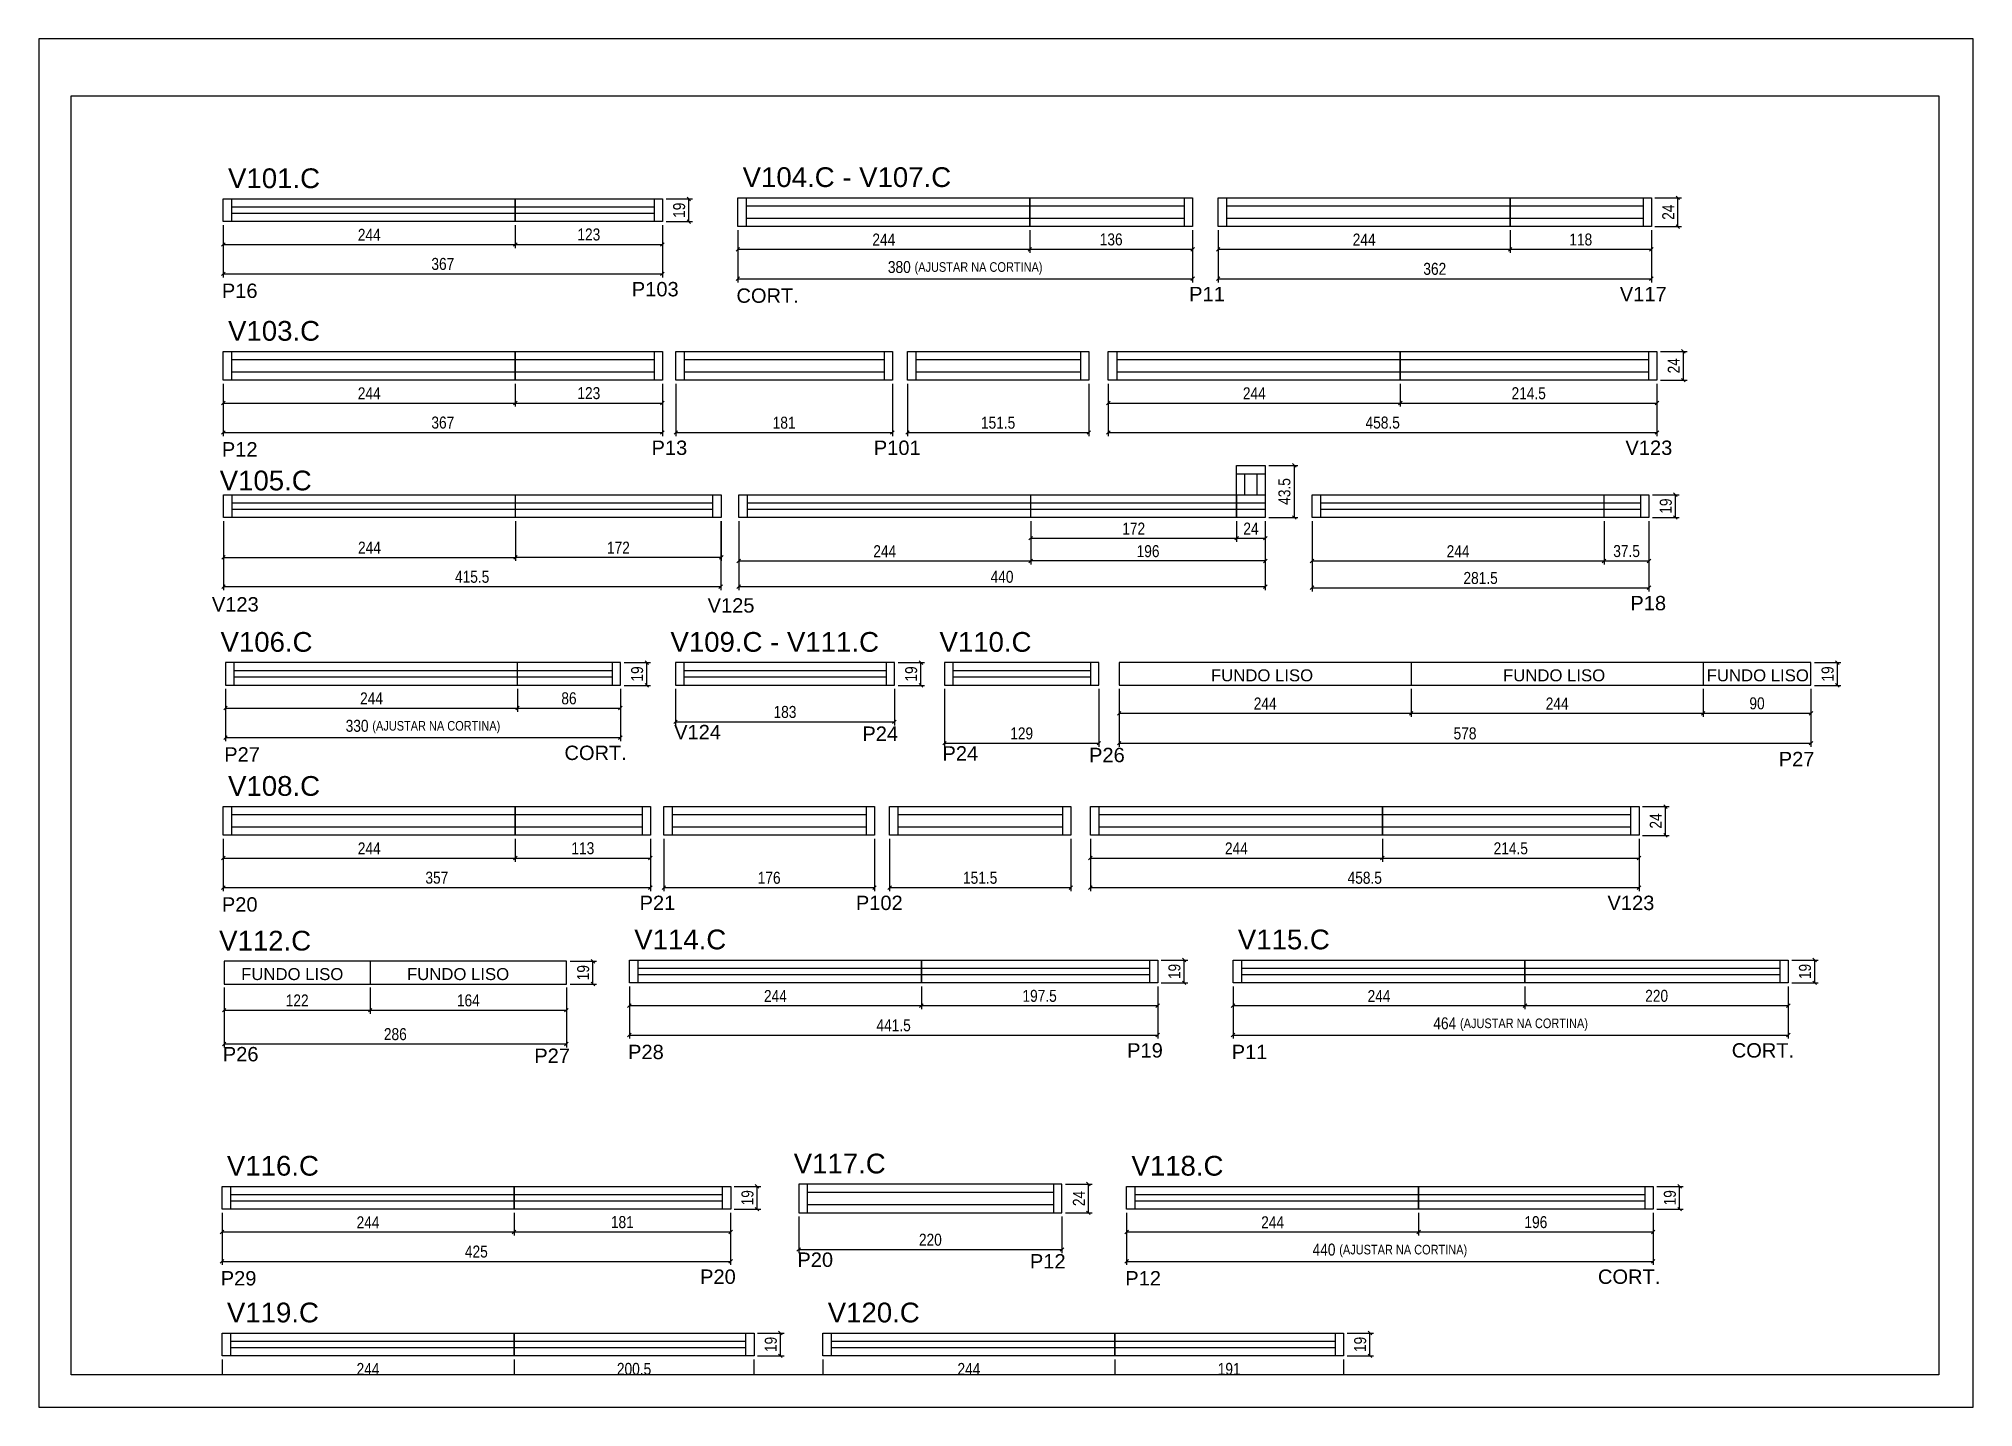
# Paper-space layout '06' of a CAD drawing. Extents: x 0 to 297, y 0 to 210.
# The model-space entities are those that its viewports show. They can reach past a viewport. Long polylines and large blocks are cut down to what shows.
import ezdxf

# ---------------------------------------------------------------- set-up
doc = ezdxf.new("R2010")
doc.units = 0
for name, color, linetype in [('5', 5, 'Continuous'), ('COTA', 241, 'Continuous'), ('NOMENCLATURA', 7, 'Continuous'), ('Painéis', 200, 'Continuous'), ('SARR_2.2x7', 40, 'Continuous')]:
    doc.layers.add(name, color=color, linetype=linetype)
doc.styles.add('COTA TECNICA', font='techl___.ttf', dxfattribs={"height": 10})
doc.styles.add('COTA TECNICA-50', font='techl___.ttf', dxfattribs={"height": 10})
doc.styles.get("Standard").update_dxf_attribs({"font": 'arial.ttf'})
doc.dimstyles.new('COTA PAINEL-50', dxfattribs={"dimtxt": 10, "dimasz": 3, "dimexe": 3, "dimexo": 3, "dimgap": 3, "dimtad": 1, "dimdec": 1, "dimzin": 12, "dimdsep": 46, "dimtxsty": 'COTA TECNICA-50', "dimblk1": 'OBLIQUE', "dimblk2": 'OBLIQUE', "dimsah": 1, "dimcen": 0.9, "dimclrd": 4, "dimclre": 4, "dimclrt": 240, "dimadec": 1, "dimazin": 3, "dimtfac": 1, "dimtdec": 1, "dimtmove": 0, "dimatfit": 3, "dimfxl": 1, "dimtolj": 1, "dimtzin": 12, "dimarcsym": 0})
doc.dimstyles.new('PAINEL', dxfattribs={"dimtxt": 10, "dimasz": 3, "dimexe": 3, "dimexo": 3, "dimgap": 3, "dimtad": 1, "dimdec": 1, "dimzin": 12, "dimdsep": 46, "dimtxsty": 'COTA TECNICA', "dimblk1": 'OBLIQUE', "dimblk2": 'OBLIQUE', "dimsah": 1, "dimcen": 0.9, "dimclrd": 4, "dimclre": 4, "dimclrt": 240, "dimadec": 1, "dimazin": 3, "dimtfac": 1, "dimtdec": 1, "dimtmove": 0, "dimatfit": 3, "dimfxl": 1, "dimtolj": 1, "dimtzin": 12, "dimarcsym": 0})

psp = doc.layouts.new('06')

msp = doc.modelspace()

# ---------------------------------------------------------------- texts
at = {"layer": '5', "linetype": 'Continuous'}
for s, p in [('P16', (1673.06, 17643.36)), ('P103', (2015.62, 17644.69)), ('CORT.', (2103.06, 17639.3)), ('P11', (2481.37, 17640.62)), ('V117', (2841.26, 17640.62)), ('P13', (2032.11, 17512.25)), ('P101', (2217.86, 17512.25)), ('V123', (2845.93, 17512.25)), ('P12', (1673.06, 17510.93)), ('V123', (1664.72, 17381.46)), ('V125', (2078.97, 17380.56)), ('P18', (2850.06, 17382.48)), ('V124', (2051, 17274.76)), ('P24', (2208.28, 17273.42)), ('P27', (1675.02, 17256.11)), ('CORT.', (1959.34, 17257.43)), ('P24', (2275.21, 17256.95)), ('P26', (2397.71, 17255.62)), ('P27', (2974.03, 17252.24)), ('P20', (1673.06, 17130.8)), ('P21', (2022.11, 17132.12)), ('P102', (2202.86, 17132.12)), ('V123', (2830.93, 17132.12)), ('P26', (1673.85, 17005.75)), ('P27', (1934.13, 17004.42)), ('P28', (2012.5, 17007.59)), ('P19', (2429.55, 17008.91)), ('P11', (2516.89, 17007.59)), ('CORT.', (2934.77, 17008.91)), ('P20', (2153.99, 16834.09)), ('P29', (1672.12, 16818.58)), ('P20', (2072.67, 16819.9)), ('P12', (2348.27, 16832.75)), ('P12', (2427.98, 16818.58)), ('CORT.', (2822.96, 16819.9))]:
    msp.add_text(s, height=12, rotation=359.99996, dxfattribs=at).set_placement(p)
at = {"layer": 'NOMENCLATURA', "linetype": 'Continuous'}
for s, height, p in [('V101.C', 16.5, (1678.23, 17735.07)), ('V104.C - V107.C', 16.5, (2108.23, 17736.01)), ('V103.C', 16.5, (1678.23, 17607.64)), ('V105.C', 16.5, (1671.25, 17482.64)), ('V106.C', 16.5, (1671.95, 17347.82)), ('V109.C - V111.C', 16.5, (2047.93, 17347.82)), ('V110.C', 16.5, (2272.74, 17347.82)), ('FUNDO LISO', 10, (2499.57, 17323.15)), ('FUNDO LISO', 10, (2743.63, 17323.15)), ('FUNDO LISO', 10, (2913.83, 17323.15)), ('V108.C', 16.5, (1678.23, 17227.51)), ('V112.C', 16.5, (1670.77, 17098.3)), ('V114.C', 16.5, (2017.66, 17099.3)), ('V115.C', 16.5, (2522.05, 17099.3)), ('FUNDO LISO', 10, (1689.17, 17073.63)), ('FUNDO LISO', 10, (1827.75, 17073.63)), ('V116.C', 16.5, (1677.28, 16910.29)), ('V117.C', 16.5, (2150.92, 16912.15)), ('V118.C', 16.5, (2433.15, 16910.29)), ('V119.C', 16.5, (1677.28, 16787.73)), ('V120.C', 16.5, (2179.35, 16787.73))]:
    msp.add_text(s, height=height, dxfattribs=at).set_placement(p)

# ---------------------------------------------------------------- blocks, each defined once
blk = doc.blocks.new('_Oblique')
at = {"color": 0, "linetype": 'ByBlock', "lineweight": -2}
blk.add_line((-0.5, -0.5), (0.5, 0.5), dxfattribs=at)
blk = doc.blocks.new('*D61')
at = {"layer": 'COTA', "color": 4, "linetype": 'ByBlock', "lineweight": -2, "transparency": 16777216}
for p, q in [((1674.2, 17704.1), (1674.2, 17685)), ((1918.2, 17704.1), (1918.2, 17685)), ((1674.2, 17688), (1918.2, 17688))]:
    blk.add_line(p, q, dxfattribs=at)
at = {"layer": 'Defpoints', "color": 0, "linetype": 'ByBlock', "transparency": 16777216}
for p in [(1674.2, 17707.1), (1918.2, 17707.1), (1918.2, 17688)]:
    blk.add_point(p, dxfattribs=at)
at = {"layer": 'COTA', "color": 4, "linetype": 'ByBlock', "lineweight": -2, "transparency": 16777216, "xscale": 3, "yscale": 3, "zscale": 3, "rotation": 180}
blk.add_blockref('_Oblique', (1674.2, 17688), dxfattribs=at)
at = {"layer": 'COTA', "color": 4, "linetype": 'ByBlock', "lineweight": -2, "transparency": 16777216, "xscale": 3, "yscale": 3, "zscale": 3}
blk.add_blockref('_Oblique', (1918.2, 17688), dxfattribs=at)
at = {"layer": 'COTA', "color": 240, "linetype": 'ByBlock', "transparency": 16777216, "insert": (1796.2, 17696.1), "char_height": 10, "attachment_point": 5, "style": 'COTA TECNICA-50'}
blk.add_mtext('\\A1;244', dxfattribs=at)
blk = doc.blocks.new('*D62')
at = {"layer": 'COTA', "color": 4, "linetype": 'ByBlock', "lineweight": -2, "transparency": 16777216}
for p, q in [((1918.2, 17704.1), (1918.2, 17685)), ((2041.2, 17704.1), (2041.2, 17685)), ((1918.2, 17688), (2041.2, 17688))]:
    blk.add_line(p, q, dxfattribs=at)
at = {"layer": 'Defpoints', "color": 0, "linetype": 'ByBlock', "transparency": 16777216}
for p in [(1918.2, 17707.1), (2041.2, 17707.1), (2041.2, 17688)]:
    blk.add_point(p, dxfattribs=at)
at = {"layer": 'COTA', "color": 4, "linetype": 'ByBlock', "lineweight": -2, "transparency": 16777216, "xscale": 3, "yscale": 3, "zscale": 3, "rotation": 180}
blk.add_blockref('_Oblique', (1918.2, 17688), dxfattribs=at)
at = {"layer": 'COTA', "color": 4, "linetype": 'ByBlock', "lineweight": -2, "transparency": 16777216, "xscale": 3, "yscale": 3, "zscale": 3}
blk.add_blockref('_Oblique', (2041.2, 17688), dxfattribs=at)
at = {"layer": 'COTA', "color": 240, "linetype": 'ByBlock', "transparency": 16777216, "insert": (1979.7, 17696.3), "char_height": 10, "attachment_point": 5, "style": 'COTA TECNICA-50'}
blk.add_mtext('\\A1;123', dxfattribs=at)
blk = doc.blocks.new('*D63')
at = {"layer": 'COTA', "color": 4, "lineweight": -2, "transparency": 16777216}
for p, q in [((1674.2, 17704.1), (1674.2, 17660.5)), ((2041.2, 17704.1), (2041.2, 17660.5)), ((1674.2, 17663.5), (2041.2, 17663.5))]:
    blk.add_line(p, q, dxfattribs=at)
at = {"layer": 'Defpoints', "color": 0, "transparency": 16777216}
for p in [(1674.2, 17707.1), (2041.2, 17707.1), (2041.2, 17663.5)]:
    blk.add_point(p, dxfattribs=at)
at = {"layer": 'COTA', "color": 4, "lineweight": -2, "transparency": 16777216, "xscale": 3, "yscale": 3, "zscale": 3, "rotation": 180}
blk.add_blockref('_Oblique', (1674.2, 17663.5), dxfattribs=at)
at = {"layer": 'COTA', "color": 4, "lineweight": -2, "transparency": 16777216, "xscale": 3, "yscale": 3, "zscale": 3}
blk.add_blockref('_Oblique', (2041.2, 17663.5), dxfattribs=at)
at = {"layer": 'COTA', "color": 240, "transparency": 16777216, "insert": (1857.7, 17671.7), "char_height": 10, "attachment_point": 5, "style": 'COTA TECNICA'}
blk.add_mtext('\\A1;367', dxfattribs=at)
blk = doc.blocks.new('*D64')
at = {"layer": 'COTA', "color": 4, "lineweight": -2, "transparency": 16777216}
for p, q in [((2044.2, 17726.1), (2066.3, 17726.1)), ((2063.3, 17707.1), (2063.3, 17726.1)), ((2044.2, 17707.1), (2066.3, 17707.1))]:
    blk.add_line(p, q, dxfattribs=at)
at = {"layer": 'Defpoints', "color": 0, "transparency": 16777216}
for p in [(2041.2, 17726.1), (2063.3, 17726.1), (2041.2, 17707.1)]:
    blk.add_point(p, dxfattribs=at)
at = {"layer": 'COTA', "color": 4, "lineweight": -2, "transparency": 16777216, "xscale": 3, "yscale": 3, "zscale": 3}
for p, rotation in [((2063.3, 17726.1), 90), ((2063.3, 17707.1), 270)]:
    blk.add_blockref('_Oblique', p, dxfattribs=dict(at, rotation=rotation))
at = {"layer": 'COTA', "color": 240, "transparency": 16777216, "insert": (2055.2, 17716.6), "char_height": 10, "attachment_point": 5, "rotation": 90, "style": 'COTA TECNICA'}
blk.add_mtext('\\A1;19', dxfattribs=at)
blk = doc.blocks.new('*D65')
at = {"layer": 'COTA', "color": 4, "linetype": 'ByBlock', "lineweight": -2, "transparency": 16777216}
for p, q in [((1674.2, 17571.7), (1674.2, 17552.6)), ((1918.2, 17571.7), (1918.2, 17552.6)), ((1674.2, 17555.6), (1918.2, 17555.6))]:
    blk.add_line(p, q, dxfattribs=at)
at = {"layer": 'Defpoints', "color": 0, "linetype": 'ByBlock', "transparency": 16777216}
for p in [(1674.2, 17574.7), (1918.2, 17574.7), (1918.2, 17555.6)]:
    blk.add_point(p, dxfattribs=at)
at = {"layer": 'COTA', "color": 4, "linetype": 'ByBlock', "lineweight": -2, "transparency": 16777216, "xscale": 3, "yscale": 3, "zscale": 3, "rotation": 180}
blk.add_blockref('_Oblique', (1674.2, 17555.6), dxfattribs=at)
at = {"layer": 'COTA', "color": 4, "linetype": 'ByBlock', "lineweight": -2, "transparency": 16777216, "xscale": 3, "yscale": 3, "zscale": 3}
blk.add_blockref('_Oblique', (1918.2, 17555.6), dxfattribs=at)
at = {"layer": 'COTA', "color": 240, "linetype": 'ByBlock', "transparency": 16777216, "insert": (1796.2, 17563.7), "char_height": 10, "attachment_point": 5, "style": 'COTA TECNICA-50'}
blk.add_mtext('\\A1;244', dxfattribs=at)
blk = doc.blocks.new('*D66')
at = {"layer": 'COTA', "color": 4, "linetype": 'ByBlock', "lineweight": -2, "transparency": 16777216}
for p, q in [((1918.2, 17571.7), (1918.2, 17552.6)), ((2041.2, 17571.7), (2041.2, 17552.6)), ((1918.2, 17555.6), (2041.2, 17555.6))]:
    blk.add_line(p, q, dxfattribs=at)
at = {"layer": 'Defpoints', "color": 0, "linetype": 'ByBlock', "transparency": 16777216}
for p in [(1918.2, 17574.7), (2041.2, 17574.7), (2041.2, 17555.6)]:
    blk.add_point(p, dxfattribs=at)
at = {"layer": 'COTA', "color": 4, "linetype": 'ByBlock', "lineweight": -2, "transparency": 16777216, "xscale": 3, "yscale": 3, "zscale": 3, "rotation": 180}
blk.add_blockref('_Oblique', (1918.2, 17555.6), dxfattribs=at)
at = {"layer": 'COTA', "color": 4, "linetype": 'ByBlock', "lineweight": -2, "transparency": 16777216, "xscale": 3, "yscale": 3, "zscale": 3}
blk.add_blockref('_Oblique', (2041.2, 17555.6), dxfattribs=at)
at = {"layer": 'COTA', "color": 240, "linetype": 'ByBlock', "transparency": 16777216, "insert": (1979.7, 17563.8), "char_height": 10, "attachment_point": 5, "style": 'COTA TECNICA-50'}
blk.add_mtext('\\A1;123', dxfattribs=at)
blk = doc.blocks.new('*D67')
at = {"layer": 'COTA', "color": 4, "lineweight": -2, "transparency": 16777216}
for p, q in [((1674.2, 17571.7), (1674.2, 17528)), ((2041.2, 17571.7), (2041.2, 17528)), ((1674.2, 17531), (2041.2, 17531))]:
    blk.add_line(p, q, dxfattribs=at)
at = {"layer": 'Defpoints', "color": 0, "transparency": 16777216}
for p in [(1674.2, 17574.7), (2041.2, 17574.7), (2041.2, 17531)]:
    blk.add_point(p, dxfattribs=at)
at = {"layer": 'COTA', "color": 4, "lineweight": -2, "transparency": 16777216, "xscale": 3, "yscale": 3, "zscale": 3, "rotation": 180}
blk.add_blockref('_Oblique', (1674.2, 17531), dxfattribs=at)
at = {"layer": 'COTA', "color": 4, "lineweight": -2, "transparency": 16777216, "xscale": 3, "yscale": 3, "zscale": 3}
blk.add_blockref('_Oblique', (2041.2, 17531), dxfattribs=at)
at = {"layer": 'COTA', "color": 240, "transparency": 16777216, "insert": (1857.7, 17539.2), "char_height": 10, "attachment_point": 5, "style": 'COTA TECNICA'}
blk.add_mtext('\\A1;367', dxfattribs=at)
blk = doc.blocks.new('*D68')
at = {"layer": 'COTA', "color": 4, "lineweight": -2, "transparency": 16777216}
for p, q in [((2052.4, 17571.7), (2052.4, 17528)), ((2233.4, 17571.7), (2233.4, 17528)), ((2052.4, 17531), (2233.4, 17531))]:
    blk.add_line(p, q, dxfattribs=at)
at = {"layer": 'Defpoints', "color": 0, "transparency": 16777216}
for p in [(2052.4, 17574.7), (2233.4, 17574.7), (2233.4, 17531)]:
    blk.add_point(p, dxfattribs=at)
at = {"layer": 'COTA', "color": 4, "lineweight": -2, "transparency": 16777216, "xscale": 3, "yscale": 3, "zscale": 3, "rotation": 180}
blk.add_blockref('_Oblique', (2052.4, 17531), dxfattribs=at)
at = {"layer": 'COTA', "color": 4, "lineweight": -2, "transparency": 16777216, "xscale": 3, "yscale": 3, "zscale": 3}
blk.add_blockref('_Oblique', (2233.4, 17531), dxfattribs=at)
at = {"layer": 'COTA', "color": 240, "transparency": 16777216, "insert": (2142.9, 17539.1), "char_height": 10, "attachment_point": 5, "style": 'COTA TECNICA'}
blk.add_mtext('\\A1;181', dxfattribs=at)
blk = doc.blocks.new('*D69')
at = {"layer": 'COTA', "color": 4, "linetype": 'ByBlock', "lineweight": -2, "transparency": 16777216}
for p, q in [((2413.8, 17571.7), (2413.8, 17552.6)), ((2657.8, 17571.7), (2657.8, 17552.6)), ((2413.8, 17555.6), (2657.8, 17555.6))]:
    blk.add_line(p, q, dxfattribs=at)
at = {"layer": 'Defpoints', "color": 0, "linetype": 'ByBlock', "transparency": 16777216}
for p in [(2413.8, 17574.7), (2657.8, 17574.7), (2657.8, 17555.6)]:
    blk.add_point(p, dxfattribs=at)
at = {"layer": 'COTA', "color": 4, "linetype": 'ByBlock', "lineweight": -2, "transparency": 16777216, "xscale": 3, "yscale": 3, "zscale": 3, "rotation": 180}
blk.add_blockref('_Oblique', (2413.8, 17555.6), dxfattribs=at)
at = {"layer": 'COTA', "color": 4, "linetype": 'ByBlock', "lineweight": -2, "transparency": 16777216, "xscale": 3, "yscale": 3, "zscale": 3}
blk.add_blockref('_Oblique', (2657.8, 17555.6), dxfattribs=at)
at = {"layer": 'COTA', "color": 240, "linetype": 'ByBlock', "transparency": 16777216, "insert": (2535.8, 17563.7), "char_height": 10, "attachment_point": 5, "style": 'COTA TECNICA-50'}
blk.add_mtext('\\A1;244', dxfattribs=at)
blk = doc.blocks.new('*D70')
at = {"layer": 'COTA', "color": 4, "linetype": 'ByBlock', "lineweight": -2, "transparency": 16777216}
for p, q in [((2657.8, 17571.7), (2657.8, 17552.6)), ((2872.3, 17571.7), (2872.3, 17552.6)), ((2657.8, 17555.6), (2872.3, 17555.6))]:
    blk.add_line(p, q, dxfattribs=at)
at = {"layer": 'Defpoints', "color": 0, "linetype": 'ByBlock', "transparency": 16777216}
for p in [(2657.8, 17574.7), (2872.3, 17574.7), (2872.3, 17555.6)]:
    blk.add_point(p, dxfattribs=at)
at = {"layer": 'COTA', "color": 4, "linetype": 'ByBlock', "lineweight": -2, "transparency": 16777216, "xscale": 3, "yscale": 3, "zscale": 3, "rotation": 180}
blk.add_blockref('_Oblique', (2657.8, 17555.6), dxfattribs=at)
at = {"layer": 'COTA', "color": 4, "linetype": 'ByBlock', "lineweight": -2, "transparency": 16777216, "xscale": 3, "yscale": 3, "zscale": 3}
blk.add_blockref('_Oblique', (2872.3, 17555.6), dxfattribs=at)
at = {"layer": 'COTA', "color": 240, "linetype": 'ByBlock', "transparency": 16777216, "insert": (2765.1, 17563.7), "char_height": 10, "attachment_point": 5, "style": 'COTA TECNICA-50'}
blk.add_mtext('\\A1;214.5', dxfattribs=at)
blk = doc.blocks.new('*D71')
at = {"layer": 'COTA', "color": 4, "lineweight": -2, "transparency": 16777216}
for p, q in [((2413.8, 17571.7), (2413.8, 17528)), ((2872.3, 17571.7), (2872.3, 17528)), ((2413.8, 17531), (2872.3, 17531))]:
    blk.add_line(p, q, dxfattribs=at)
at = {"layer": 'Defpoints', "color": 0, "transparency": 16777216}
for p in [(2413.8, 17574.7), (2872.3, 17574.7), (2872.3, 17531)]:
    blk.add_point(p, dxfattribs=at)
at = {"layer": 'COTA', "color": 4, "lineweight": -2, "transparency": 16777216, "xscale": 3, "yscale": 3, "zscale": 3, "rotation": 180}
blk.add_blockref('_Oblique', (2413.8, 17531), dxfattribs=at)
at = {"layer": 'COTA', "color": 4, "lineweight": -2, "transparency": 16777216, "xscale": 3, "yscale": 3, "zscale": 3}
blk.add_blockref('_Oblique', (2872.3, 17531), dxfattribs=at)
at = {"layer": 'COTA', "color": 240, "transparency": 16777216, "insert": (2643.1, 17539.2), "char_height": 10, "attachment_point": 5, "style": 'COTA TECNICA'}
blk.add_mtext('\\A1;458.5', dxfattribs=at)
blk = doc.blocks.new('*D72')
at = {"layer": 'COTA', "color": 4, "lineweight": -2, "transparency": 16777216}
for p, q in [((2246, 17571.7), (2246, 17528)), ((2397.5, 17571.7), (2397.5, 17528)), ((2246, 17531), (2397.5, 17531))]:
    blk.add_line(p, q, dxfattribs=at)
at = {"layer": 'Defpoints', "color": 0, "transparency": 16777216}
for p in [(2246, 17574.7), (2397.5, 17574.7), (2397.5, 17531)]:
    blk.add_point(p, dxfattribs=at)
at = {"layer": 'COTA', "color": 4, "lineweight": -2, "transparency": 16777216, "xscale": 3, "yscale": 3, "zscale": 3, "rotation": 180}
blk.add_blockref('_Oblique', (2246, 17531), dxfattribs=at)
at = {"layer": 'COTA', "color": 4, "lineweight": -2, "transparency": 16777216, "xscale": 3, "yscale": 3, "zscale": 3}
blk.add_blockref('_Oblique', (2397.5, 17531), dxfattribs=at)
at = {"layer": 'COTA', "color": 240, "transparency": 16777216, "insert": (2321.7, 17539.1), "char_height": 10, "attachment_point": 5, "style": 'COTA TECNICA'}
blk.add_mtext('\\A1;151.5', dxfattribs=at)
blk = doc.blocks.new('*D73')
at = {"layer": 'COTA', "color": 4, "lineweight": -2, "transparency": 16777216}
for p, q in [((2875.3, 17598.7), (2897.4, 17598.7)), ((2894.4, 17574.7), (2894.4, 17598.7)), ((2875.3, 17574.7), (2897.4, 17574.7))]:
    blk.add_line(p, q, dxfattribs=at)
at = {"layer": 'Defpoints', "color": 0, "transparency": 16777216}
for p in [(2872.3, 17598.7), (2894.4, 17598.7), (2872.3, 17574.7)]:
    blk.add_point(p, dxfattribs=at)
at = {"layer": 'COTA', "color": 4, "lineweight": -2, "transparency": 16777216, "xscale": 3, "yscale": 3, "zscale": 3}
for p, rotation in [((2894.4, 17598.7), 90), ((2894.4, 17574.7), 270)]:
    blk.add_blockref('_Oblique', p, dxfattribs=dict(at, rotation=rotation))
at = {"layer": 'COTA', "color": 240, "transparency": 16777216, "insert": (2886.3, 17586.7), "char_height": 10, "attachment_point": 5, "rotation": 90, "style": 'COTA TECNICA'}
blk.add_mtext('\\A1;24', dxfattribs=at)
blk = doc.blocks.new('*D74')
at = {"layer": 'COTA', "color": 4, "linetype": 'ByBlock', "lineweight": -2, "transparency": 16777216}
for p, q in [((2104.2, 17700), (2104.2, 17681)), ((2348.2, 17700), (2348.2, 17681)), ((2104.2, 17684), (2348.2, 17684))]:
    blk.add_line(p, q, dxfattribs=at)
at = {"layer": 'Defpoints', "color": 0, "linetype": 'ByBlock', "transparency": 16777216}
for p in [(2104.2, 17703), (2348.2, 17703), (2348.2, 17684)]:
    blk.add_point(p, dxfattribs=at)
at = {"layer": 'COTA', "color": 4, "linetype": 'ByBlock', "lineweight": -2, "transparency": 16777216, "xscale": 3, "yscale": 3, "zscale": 3, "rotation": 180}
blk.add_blockref('_Oblique', (2104.2, 17684), dxfattribs=at)
at = {"layer": 'COTA', "color": 4, "linetype": 'ByBlock', "lineweight": -2, "transparency": 16777216, "xscale": 3, "yscale": 3, "zscale": 3}
blk.add_blockref('_Oblique', (2348.2, 17684), dxfattribs=at)
at = {"layer": 'COTA', "color": 240, "linetype": 'ByBlock', "transparency": 16777216, "insert": (2226.2, 17692.1), "char_height": 10, "attachment_point": 5, "style": 'COTA TECNICA-50'}
blk.add_mtext('\\A1;244', dxfattribs=at)
blk = doc.blocks.new('*D75')
at = {"layer": 'COTA', "color": 4, "linetype": 'ByBlock', "lineweight": -2, "transparency": 16777216}
for p, q in [((2348.2, 17700), (2348.2, 17681)), ((2484.2, 17700), (2484.2, 17681)), ((2348.2, 17684), (2484.2, 17684))]:
    blk.add_line(p, q, dxfattribs=at)
at = {"layer": 'Defpoints', "color": 0, "linetype": 'ByBlock', "transparency": 16777216}
for p in [(2348.2, 17703), (2484.2, 17703), (2484.2, 17684)]:
    blk.add_point(p, dxfattribs=at)
at = {"layer": 'COTA', "color": 4, "linetype": 'ByBlock', "lineweight": -2, "transparency": 16777216, "xscale": 3, "yscale": 3, "zscale": 3, "rotation": 180}
blk.add_blockref('_Oblique', (2348.2, 17684), dxfattribs=at)
at = {"layer": 'COTA', "color": 4, "linetype": 'ByBlock', "lineweight": -2, "transparency": 16777216, "xscale": 3, "yscale": 3, "zscale": 3}
blk.add_blockref('_Oblique', (2484.2, 17684), dxfattribs=at)
at = {"layer": 'COTA', "color": 240, "linetype": 'ByBlock', "transparency": 16777216, "insert": (2416.2, 17692.2), "char_height": 10, "attachment_point": 5, "style": 'COTA TECNICA-50'}
blk.add_mtext('\\A1;136', dxfattribs=at)
blk = doc.blocks.new('*D76')
at = {"layer": 'COTA', "color": 4, "lineweight": -2, "transparency": 16777216}
for p, q in [((2104.2, 17700), (2104.2, 17656.4)), ((2484.2, 17700), (2484.2, 17656.4)), ((2104.2, 17659.4), (2484.2, 17659.4))]:
    blk.add_line(p, q, dxfattribs=at)
at = {"layer": 'Defpoints', "color": 0, "transparency": 16777216}
for p in [(2104.2, 17703), (2484.2, 17703), (2484.2, 17659.4)]:
    blk.add_point(p, dxfattribs=at)
at = {"layer": 'COTA', "color": 4, "lineweight": -2, "transparency": 16777216, "xscale": 3, "yscale": 3, "zscale": 3, "rotation": 180}
blk.add_blockref('_Oblique', (2104.2, 17659.4), dxfattribs=at)
at = {"layer": 'COTA', "color": 4, "lineweight": -2, "transparency": 16777216, "xscale": 3, "yscale": 3, "zscale": 3}
blk.add_blockref('_Oblique', (2484.2, 17659.4), dxfattribs=at)
at = {"layer": 'COTA', "color": 240, "transparency": 16777216, "insert": (2294.2, 17668), "char_height": 10, "width": 195.595, "attachment_point": 5, "style": 'COTA TECNICA'}
blk.add_mtext('\\A1;380 {\\H0.8x;(AJUSTAR NA CORTINA)}', dxfattribs=at)
blk = doc.blocks.new('*D77')
at = {"layer": 'COTA', "color": 4, "linetype": 'ByBlock', "lineweight": -2, "transparency": 16777216}
for p, q in [((2505.6, 17700), (2505.6, 17681)), ((2749.6, 17700), (2749.6, 17681)), ((2505.6, 17684), (2749.6, 17684))]:
    blk.add_line(p, q, dxfattribs=at)
at = {"layer": 'Defpoints', "color": 0, "linetype": 'ByBlock', "transparency": 16777216}
for p in [(2505.6, 17703), (2749.6, 17703), (2749.6, 17684)]:
    blk.add_point(p, dxfattribs=at)
at = {"layer": 'COTA', "color": 4, "linetype": 'ByBlock', "lineweight": -2, "transparency": 16777216, "xscale": 3, "yscale": 3, "zscale": 3, "rotation": 180}
blk.add_blockref('_Oblique', (2505.6, 17684), dxfattribs=at)
at = {"layer": 'COTA', "color": 4, "linetype": 'ByBlock', "lineweight": -2, "transparency": 16777216, "xscale": 3, "yscale": 3, "zscale": 3}
blk.add_blockref('_Oblique', (2749.6, 17684), dxfattribs=at)
at = {"layer": 'COTA', "color": 240, "linetype": 'ByBlock', "transparency": 16777216, "insert": (2627.6, 17692.1), "char_height": 10, "attachment_point": 5, "style": 'COTA TECNICA-50'}
blk.add_mtext('\\A1;244', dxfattribs=at)
blk = doc.blocks.new('*D78')
at = {"layer": 'COTA', "color": 4, "linetype": 'ByBlock', "lineweight": -2, "transparency": 16777216}
for p, q in [((2749.6, 17700), (2749.6, 17681)), ((2867.6, 17700), (2867.6, 17681)), ((2749.6, 17684), (2867.6, 17684))]:
    blk.add_line(p, q, dxfattribs=at)
at = {"layer": 'Defpoints', "color": 0, "linetype": 'ByBlock', "transparency": 16777216}
for p in [(2749.6, 17703), (2867.6, 17703), (2867.6, 17684)]:
    blk.add_point(p, dxfattribs=at)
at = {"layer": 'COTA', "color": 4, "linetype": 'ByBlock', "lineweight": -2, "transparency": 16777216, "xscale": 3, "yscale": 3, "zscale": 3, "rotation": 180}
blk.add_blockref('_Oblique', (2749.6, 17684), dxfattribs=at)
at = {"layer": 'COTA', "color": 4, "linetype": 'ByBlock', "lineweight": -2, "transparency": 16777216, "xscale": 3, "yscale": 3, "zscale": 3}
blk.add_blockref('_Oblique', (2867.6, 17684), dxfattribs=at)
at = {"layer": 'COTA', "color": 240, "linetype": 'ByBlock', "transparency": 16777216, "insert": (2808.6, 17692.1), "char_height": 10, "attachment_point": 5, "style": 'COTA TECNICA-50'}
blk.add_mtext('\\A1;118', dxfattribs=at)
blk = doc.blocks.new('*D79')
at = {"layer": 'COTA', "color": 4, "lineweight": -2, "transparency": 16777216}
for p, q in [((2505.6, 17700), (2505.6, 17656.4)), ((2867.6, 17700), (2867.6, 17656.4)), ((2505.6, 17659.4), (2867.6, 17659.4))]:
    blk.add_line(p, q, dxfattribs=at)
at = {"layer": 'Defpoints', "color": 0, "transparency": 16777216}
for p in [(2505.6, 17703), (2867.6, 17703), (2867.6, 17659.4)]:
    blk.add_point(p, dxfattribs=at)
at = {"layer": 'COTA', "color": 4, "lineweight": -2, "transparency": 16777216, "xscale": 3, "yscale": 3, "zscale": 3, "rotation": 180}
blk.add_blockref('_Oblique', (2505.6, 17659.4), dxfattribs=at)
at = {"layer": 'COTA', "color": 4, "lineweight": -2, "transparency": 16777216, "xscale": 3, "yscale": 3, "zscale": 3}
blk.add_blockref('_Oblique', (2867.6, 17659.4), dxfattribs=at)
at = {"layer": 'COTA', "color": 240, "transparency": 16777216, "insert": (2686.6, 17667.6), "char_height": 10, "attachment_point": 5, "style": 'COTA TECNICA'}
blk.add_mtext('\\A1;362', dxfattribs=at)
blk = doc.blocks.new('*D80')
at = {"layer": 'COTA', "color": 4, "lineweight": -2, "transparency": 16777216}
for p, q in [((2870.6, 17727), (2892.7, 17727)), ((2889.7, 17703), (2889.7, 17727)), ((2870.6, 17703), (2892.7, 17703))]:
    blk.add_line(p, q, dxfattribs=at)
at = {"layer": 'Defpoints', "color": 0, "transparency": 16777216}
for p in [(2867.6, 17727), (2889.7, 17727), (2867.6, 17703)]:
    blk.add_point(p, dxfattribs=at)
at = {"layer": 'COTA', "color": 4, "lineweight": -2, "transparency": 16777216, "xscale": 3, "yscale": 3, "zscale": 3}
for p, rotation in [((2889.7, 17727), 90), ((2889.7, 17703), 270)]:
    blk.add_blockref('_Oblique', p, dxfattribs=dict(at, rotation=rotation))
at = {"layer": 'COTA', "color": 240, "transparency": 16777216, "insert": (2881.7, 17715), "char_height": 10, "attachment_point": 5, "rotation": 90, "style": 'COTA TECNICA'}
blk.add_mtext('\\A1;24', dxfattribs=at)
blk = doc.blocks.new('*D81')
at = {"layer": 'COTA', "color": 4, "linetype": 'ByBlock', "lineweight": -2, "transparency": 16777216}
for p, q in [((1674.4, 17457), (1674.4, 17423.7)), ((1918.4, 17457), (1918.4, 17423.7)), ((1674.4, 17426.7), (1918.4, 17426.7))]:
    blk.add_line(p, q, dxfattribs=at)
at = {"layer": 'Defpoints', "color": 0, "linetype": 'ByBlock', "transparency": 16777216}
for p in [(1674.4, 17460), (1918.4, 17460), (1918.4, 17426.7)]:
    blk.add_point(p, dxfattribs=at)
at = {"layer": 'COTA', "color": 4, "linetype": 'ByBlock', "lineweight": -2, "transparency": 16777216, "xscale": 3, "yscale": 3, "zscale": 3, "rotation": 180}
blk.add_blockref('_Oblique', (1674.4, 17426.7), dxfattribs=at)
at = {"layer": 'COTA', "color": 4, "linetype": 'ByBlock', "lineweight": -2, "transparency": 16777216, "xscale": 3, "yscale": 3, "zscale": 3}
blk.add_blockref('_Oblique', (1918.4, 17426.7), dxfattribs=at)
at = {"layer": 'COTA', "color": 240, "linetype": 'ByBlock', "transparency": 16777216, "insert": (1796.4, 17434.8), "char_height": 10, "attachment_point": 5, "style": 'COTA TECNICA-50'}
blk.add_mtext('\\A1;244', dxfattribs=at)
blk = doc.blocks.new('*D82')
at = {"layer": 'COTA', "color": 4, "lineweight": -2, "transparency": 16777216}
for p, q in [((1674.4, 17457), (1674.4, 17399.3)), ((2089.9, 17457), (2089.9, 17399.3)), ((1674.4, 17402.3), (2089.9, 17402.3))]:
    blk.add_line(p, q, dxfattribs=at)
at = {"layer": 'Defpoints', "color": 0, "transparency": 16777216}
for p in [(1674.4, 17460), (2089.9, 17460), (2089.9, 17402.3)]:
    blk.add_point(p, dxfattribs=at)
at = {"layer": 'COTA', "color": 4, "lineweight": -2, "transparency": 16777216, "xscale": 3, "yscale": 3, "zscale": 3, "rotation": 180}
blk.add_blockref('_Oblique', (1674.4, 17402.3), dxfattribs=at)
at = {"layer": 'COTA', "color": 4, "lineweight": -2, "transparency": 16777216, "xscale": 3, "yscale": 3, "zscale": 3}
blk.add_blockref('_Oblique', (2089.9, 17402.3), dxfattribs=at)
at = {"layer": 'COTA', "color": 240, "transparency": 16777216, "insert": (1882.2, 17410.4), "char_height": 10, "attachment_point": 5, "style": 'COTA TECNICA'}
blk.add_mtext('\\A1;415.5', dxfattribs=at)
blk = doc.blocks.new('*D83')
at = {"layer": 'COTA', "color": 4, "lineweight": -2, "transparency": 16777216}
for p, q in [((1918.4, 17457), (1918.4, 17423.7)), ((2090.4, 17457), (2090.4, 17423.7)), ((2090.4, 17426.7), (1918.4, 17426.7))]:
    blk.add_line(p, q, dxfattribs=at)
at = {"layer": 'Defpoints', "color": 0, "transparency": 16777216}
for p in [(1918.4, 17460), (2090.4, 17460), (1918.4, 17426.7)]:
    blk.add_point(p, dxfattribs=at)
at = {"layer": 'COTA', "color": 4, "lineweight": -2, "transparency": 16777216, "xscale": 3, "yscale": 3, "zscale": 3, "rotation": 180}
blk.add_blockref('_Oblique', (1918.4, 17426.7), dxfattribs=at)
at = {"layer": 'COTA', "color": 4, "lineweight": -2, "transparency": 16777216, "xscale": 3, "yscale": 3, "zscale": 3}
blk.add_blockref('_Oblique', (2090.4, 17426.7), dxfattribs=at)
at = {"layer": 'COTA', "color": 240, "transparency": 16777216, "insert": (2004.4, 17434.8), "char_height": 10, "attachment_point": 5, "style": 'COTA TECNICA'}
blk.add_mtext('\\A1;172', dxfattribs=at)
blk = doc.blocks.new('*D84')
at = {"layer": 'COTA', "color": 4, "linetype": 'ByBlock', "lineweight": -2, "transparency": 16777216}
for p, q in [((2105, 17457), (2105, 17420.7)), ((2349, 17457), (2349, 17420.7)), ((2105, 17423.7), (2349, 17423.7))]:
    blk.add_line(p, q, dxfattribs=at)
at = {"layer": 'Defpoints', "color": 0, "linetype": 'ByBlock', "transparency": 16777216}
for p in [(2105, 17460), (2349, 17460), (2349, 17423.7)]:
    blk.add_point(p, dxfattribs=at)
at = {"layer": 'COTA', "color": 4, "linetype": 'ByBlock', "lineweight": -2, "transparency": 16777216, "xscale": 3, "yscale": 3, "zscale": 3, "rotation": 180}
blk.add_blockref('_Oblique', (2105, 17423.7), dxfattribs=at)
at = {"layer": 'COTA', "color": 4, "linetype": 'ByBlock', "lineweight": -2, "transparency": 16777216, "xscale": 3, "yscale": 3, "zscale": 3}
blk.add_blockref('_Oblique', (2349, 17423.7), dxfattribs=at)
at = {"layer": 'COTA', "color": 240, "linetype": 'ByBlock', "transparency": 16777216, "insert": (2227, 17431.8), "char_height": 10, "attachment_point": 5, "style": 'COTA TECNICA-50'}
blk.add_mtext('\\A1;244', dxfattribs=at)
blk = doc.blocks.new('*D85')
at = {"layer": 'COTA', "color": 4, "lineweight": -2, "transparency": 16777216}
for p, q in [((2105, 17457), (2105, 17399.3)), ((2545, 17457), (2545, 17399.3)), ((2105, 17402.3), (2545, 17402.3))]:
    blk.add_line(p, q, dxfattribs=at)
at = {"layer": 'Defpoints', "color": 0, "transparency": 16777216}
for p in [(2105, 17460), (2545, 17460), (2545, 17402.3)]:
    blk.add_point(p, dxfattribs=at)
at = {"layer": 'COTA', "color": 4, "lineweight": -2, "transparency": 16777216, "xscale": 3, "yscale": 3, "zscale": 3, "rotation": 180}
blk.add_blockref('_Oblique', (2105, 17402.3), dxfattribs=at)
at = {"layer": 'COTA', "color": 4, "lineweight": -2, "transparency": 16777216, "xscale": 3, "yscale": 3, "zscale": 3}
blk.add_blockref('_Oblique', (2545, 17402.3), dxfattribs=at)
at = {"layer": 'COTA', "color": 240, "transparency": 16777216, "insert": (2325, 17410.4), "char_height": 10, "attachment_point": 5, "style": 'COTA TECNICA'}
blk.add_mtext('\\A1;440', dxfattribs=at)
blk = doc.blocks.new('*D86')
at = {"layer": 'COTA', "color": 4, "lineweight": -2, "transparency": 16777216}
for p, q in [((2349, 17457), (2349, 17420.7)), ((2545, 17457), (2545, 17420.7)), ((2545, 17423.7), (2349, 17423.7))]:
    blk.add_line(p, q, dxfattribs=at)
at = {"layer": 'Defpoints', "color": 0, "transparency": 16777216}
for p in [(2349, 17460), (2545, 17460), (2349, 17423.7)]:
    blk.add_point(p, dxfattribs=at)
at = {"layer": 'COTA', "color": 4, "lineweight": -2, "transparency": 16777216, "xscale": 3, "yscale": 3, "zscale": 3, "rotation": 180}
blk.add_blockref('_Oblique', (2349, 17423.7), dxfattribs=at)
at = {"layer": 'COTA', "color": 4, "lineweight": -2, "transparency": 16777216, "xscale": 3, "yscale": 3, "zscale": 3}
blk.add_blockref('_Oblique', (2545, 17423.7), dxfattribs=at)
at = {"layer": 'COTA', "color": 240, "transparency": 16777216, "insert": (2447, 17431.8), "char_height": 10, "attachment_point": 5, "style": 'COTA TECNICA'}
blk.add_mtext('\\A1;196', dxfattribs=at)
blk = doc.blocks.new('*D87')
at = {"layer": 'COTA', "color": 4, "lineweight": -2, "transparency": 16777216}
for p, q in [((2349, 17457), (2349, 17439.7)), ((2521, 17457), (2521, 17439.7)), ((2349, 17442.7), (2521, 17442.7))]:
    blk.add_line(p, q, dxfattribs=at)
at = {"layer": 'Defpoints', "color": 0, "transparency": 16777216}
for p in [(2349, 17460), (2521, 17460), (2521, 17442.7)]:
    blk.add_point(p, dxfattribs=at)
at = {"layer": 'COTA', "color": 4, "lineweight": -2, "transparency": 16777216, "xscale": 3, "yscale": 3, "zscale": 3, "rotation": 180}
blk.add_blockref('_Oblique', (2349, 17442.7), dxfattribs=at)
at = {"layer": 'COTA', "color": 4, "lineweight": -2, "transparency": 16777216, "xscale": 3, "yscale": 3, "zscale": 3}
blk.add_blockref('_Oblique', (2521, 17442.7), dxfattribs=at)
at = {"layer": 'COTA', "color": 240, "transparency": 16777216, "insert": (2435, 17450.7), "char_height": 10, "attachment_point": 5, "style": 'COTA TECNICA'}
blk.add_mtext('\\A1;172', dxfattribs=at)
blk = doc.blocks.new('*D88')
at = {"layer": 'COTA', "color": 4, "lineweight": -2, "transparency": 16777216}
for p, q in [((2521, 17457), (2521, 17439.7)), ((2545, 17457), (2545, 17439.7)), ((2521, 17442.7), (2545, 17442.7))]:
    blk.add_line(p, q, dxfattribs=at)
at = {"layer": 'Defpoints', "color": 0, "transparency": 16777216}
for p in [(2521, 17460), (2545, 17460), (2545, 17442.7)]:
    blk.add_point(p, dxfattribs=at)
at = {"layer": 'COTA', "color": 4, "lineweight": -2, "transparency": 16777216, "xscale": 3, "yscale": 3, "zscale": 3, "rotation": 180}
blk.add_blockref('_Oblique', (2521, 17442.7), dxfattribs=at)
at = {"layer": 'COTA', "color": 4, "lineweight": -2, "transparency": 16777216, "xscale": 3, "yscale": 3, "zscale": 3}
blk.add_blockref('_Oblique', (2545, 17442.7), dxfattribs=at)
at = {"layer": 'COTA', "color": 240, "transparency": 16777216, "insert": (2533, 17450.7), "char_height": 10, "attachment_point": 5, "style": 'COTA TECNICA'}
blk.add_mtext('\\A1;24', dxfattribs=at)
blk = doc.blocks.new('*D89')
at = {"layer": 'COTA', "color": 4, "lineweight": -2, "transparency": 16777216}
for p, q in [((2548, 17503.5), (2572.2, 17503.5)), ((2569.2, 17503.5), (2569.2, 17460)), ((2548, 17460), (2572.2, 17460))]:
    blk.add_line(p, q, dxfattribs=at)
at = {"layer": 'Defpoints', "color": 0, "transparency": 16777216}
for p in [(2545, 17503.5), (2545, 17460), (2569.2, 17460)]:
    blk.add_point(p, dxfattribs=at)
at = {"layer": 'COTA', "color": 4, "lineweight": -2, "transparency": 16777216, "xscale": 3, "yscale": 3, "zscale": 3}
for p, rotation in [((2569.2, 17503.5), 90), ((2569.2, 17460), 270)]:
    blk.add_blockref('_Oblique', p, dxfattribs=dict(at, rotation=rotation))
at = {"layer": 'COTA', "color": 240, "transparency": 16777216, "insert": (2561, 17481.7), "char_height": 10, "attachment_point": 5, "rotation": 90, "style": 'COTA TECNICA'}
blk.add_mtext('\\A1;43.5', dxfattribs=at)
blk = doc.blocks.new('*D90')
at = {"layer": 'COTA', "color": 4, "lineweight": -2, "transparency": 16777216}
for p, q in [((2584.1, 17457), (2584.1, 17398.3)), ((2865.6, 17457), (2865.6, 17398.3)), ((2584.1, 17401.3), (2865.6, 17401.3))]:
    blk.add_line(p, q, dxfattribs=at)
at = {"layer": 'Defpoints', "color": 0, "transparency": 16777216}
for p in [(2584.1, 17460), (2865.6, 17460), (2865.6, 17401.3)]:
    blk.add_point(p, dxfattribs=at)
at = {"layer": 'COTA', "color": 4, "lineweight": -2, "transparency": 16777216, "xscale": 3, "yscale": 3, "zscale": 3, "rotation": 180}
blk.add_blockref('_Oblique', (2584.1, 17401.3), dxfattribs=at)
at = {"layer": 'COTA', "color": 4, "lineweight": -2, "transparency": 16777216, "xscale": 3, "yscale": 3, "zscale": 3}
blk.add_blockref('_Oblique', (2865.6, 17401.3), dxfattribs=at)
at = {"layer": 'COTA', "color": 240, "transparency": 16777216, "insert": (2724.9, 17409.4), "char_height": 10, "attachment_point": 5, "style": 'COTA TECNICA'}
blk.add_mtext('\\A1;281.5', dxfattribs=at)
blk = doc.blocks.new('*D91')
at = {"layer": 'COTA', "color": 4, "lineweight": -2, "transparency": 16777216}
for p, q in [((2584.1, 17457), (2584.1, 17420.7)), ((2828.1, 17457), (2828.1, 17420.7)), ((2584.1, 17423.7), (2828.1, 17423.7))]:
    blk.add_line(p, q, dxfattribs=at)
at = {"layer": 'Defpoints', "color": 0, "transparency": 16777216}
for p in [(2584.1, 17460), (2828.1, 17460), (2828.1, 17423.7)]:
    blk.add_point(p, dxfattribs=at)
at = {"layer": 'COTA', "color": 4, "lineweight": -2, "transparency": 16777216, "xscale": 3, "yscale": 3, "zscale": 3, "rotation": 180}
blk.add_blockref('_Oblique', (2584.1, 17423.7), dxfattribs=at)
at = {"layer": 'COTA', "color": 4, "lineweight": -2, "transparency": 16777216, "xscale": 3, "yscale": 3, "zscale": 3}
blk.add_blockref('_Oblique', (2828.1, 17423.7), dxfattribs=at)
at = {"layer": 'COTA', "color": 240, "transparency": 16777216, "insert": (2706.1, 17431.8), "char_height": 10, "attachment_point": 5, "style": 'COTA TECNICA'}
blk.add_mtext('\\A1;244', dxfattribs=at)
blk = doc.blocks.new('*D92')
at = {"layer": 'COTA', "color": 4, "lineweight": -2, "transparency": 16777216}
for p, q in [((2828.1, 17457), (2828.1, 17420.7)), ((2865.6, 17457), (2865.6, 17420.7)), ((2828.1, 17423.7), (2865.6, 17423.7))]:
    blk.add_line(p, q, dxfattribs=at)
at = {"layer": 'Defpoints', "color": 0, "transparency": 16777216}
for p in [(2828.1, 17460), (2865.6, 17460), (2865.6, 17423.7)]:
    blk.add_point(p, dxfattribs=at)
at = {"layer": 'COTA', "color": 4, "lineweight": -2, "transparency": 16777216, "xscale": 3, "yscale": 3, "zscale": 3, "rotation": 180}
blk.add_blockref('_Oblique', (2828.1, 17423.7), dxfattribs=at)
at = {"layer": 'COTA', "color": 4, "lineweight": -2, "transparency": 16777216, "xscale": 3, "yscale": 3, "zscale": 3}
blk.add_blockref('_Oblique', (2865.6, 17423.7), dxfattribs=at)
at = {"layer": 'COTA', "color": 240, "transparency": 16777216, "insert": (2846.9, 17431.9), "char_height": 10, "attachment_point": 5, "style": 'COTA TECNICA'}
blk.add_mtext('\\A1;37.5', dxfattribs=at)
blk = doc.blocks.new('*D93')
at = {"layer": 'COTA', "color": 4, "lineweight": -2, "transparency": 16777216}
for p, q in [((2868.6, 17479), (2890.7, 17479)), ((2887.7, 17460), (2887.7, 17479)), ((2868.6, 17460), (2890.7, 17460))]:
    blk.add_line(p, q, dxfattribs=at)
at = {"layer": 'Defpoints', "color": 0, "transparency": 16777216}
for p in [(2865.6, 17479), (2887.7, 17479), (2865.6, 17460)]:
    blk.add_point(p, dxfattribs=at)
at = {"layer": 'COTA', "color": 4, "lineweight": -2, "transparency": 16777216, "xscale": 3, "yscale": 3, "zscale": 3}
for p, rotation in [((2887.7, 17479), 90), ((2887.7, 17460), 270)]:
    blk.add_blockref('_Oblique', p, dxfattribs=dict(at, rotation=rotation))
at = {"layer": 'COTA', "color": 240, "transparency": 16777216, "insert": (2879.7, 17469.5), "char_height": 10, "attachment_point": 5, "rotation": 90, "style": 'COTA TECNICA'}
blk.add_mtext('\\A1;19', dxfattribs=at)
blk = doc.blocks.new('*D94')
at = {"layer": 'COTA', "color": 4, "linetype": 'ByBlock', "lineweight": -2, "transparency": 16777216}
for p, q in [((1676.1, 17316.8), (1676.1, 17297.8)), ((1920.1, 17316.8), (1920.1, 17297.8)), ((1676.1, 17300.8), (1920.1, 17300.8))]:
    blk.add_line(p, q, dxfattribs=at)
at = {"layer": 'Defpoints', "color": 0, "linetype": 'ByBlock', "transparency": 16777216}
for p in [(1676.1, 17319.8), (1920.1, 17319.8), (1920.1, 17300.8)]:
    blk.add_point(p, dxfattribs=at)
at = {"layer": 'COTA', "color": 4, "linetype": 'ByBlock', "lineweight": -2, "transparency": 16777216, "xscale": 3, "yscale": 3, "zscale": 3, "rotation": 180}
blk.add_blockref('_Oblique', (1676.1, 17300.8), dxfattribs=at)
at = {"layer": 'COTA', "color": 4, "linetype": 'ByBlock', "lineweight": -2, "transparency": 16777216, "xscale": 3, "yscale": 3, "zscale": 3}
blk.add_blockref('_Oblique', (1920.1, 17300.8), dxfattribs=at)
at = {"layer": 'COTA', "color": 240, "linetype": 'ByBlock', "transparency": 16777216, "insert": (1798.1, 17308.9), "char_height": 10, "attachment_point": 5, "style": 'COTA TECNICA-50'}
blk.add_mtext('\\A1;244', dxfattribs=at)
blk = doc.blocks.new('*D95')
at = {"layer": 'COTA', "color": 4, "linetype": 'ByBlock', "lineweight": -2, "transparency": 16777216}
for p, q in [((1920.1, 17316.8), (1920.1, 17297.8)), ((2006.1, 17316.8), (2006.1, 17297.8)), ((1920.1, 17300.8), (2006.1, 17300.8))]:
    blk.add_line(p, q, dxfattribs=at)
at = {"layer": 'Defpoints', "color": 0, "linetype": 'ByBlock', "transparency": 16777216}
for p in [(1920.1, 17319.8), (2006.1, 17319.8), (2006.1, 17300.8)]:
    blk.add_point(p, dxfattribs=at)
at = {"layer": 'COTA', "color": 4, "linetype": 'ByBlock', "lineweight": -2, "transparency": 16777216, "xscale": 3, "yscale": 3, "zscale": 3, "rotation": 180}
blk.add_blockref('_Oblique', (1920.1, 17300.8), dxfattribs=at)
at = {"layer": 'COTA', "color": 4, "linetype": 'ByBlock', "lineweight": -2, "transparency": 16777216, "xscale": 3, "yscale": 3, "zscale": 3}
blk.add_blockref('_Oblique', (2006.1, 17300.8), dxfattribs=at)
at = {"layer": 'COTA', "color": 240, "linetype": 'ByBlock', "transparency": 16777216, "insert": (1963.1, 17308.9), "char_height": 10, "attachment_point": 5, "style": 'COTA TECNICA-50'}
blk.add_mtext('\\A1;86', dxfattribs=at)
blk = doc.blocks.new('*D96')
at = {"layer": 'COTA', "color": 4, "lineweight": -2, "transparency": 16777216}
for p, q in [((1676.1, 17316.8), (1676.1, 17273.2)), ((2006.1, 17316.8), (2006.1, 17273.2)), ((1676.1, 17276.2), (2006.1, 17276.2))]:
    blk.add_line(p, q, dxfattribs=at)
at = {"layer": 'Defpoints', "color": 0, "transparency": 16777216}
for p in [(1676.1, 17319.8), (2006.1, 17319.8), (2006.1, 17276.2)]:
    blk.add_point(p, dxfattribs=at)
at = {"layer": 'COTA', "color": 4, "lineweight": -2, "transparency": 16777216, "xscale": 3, "yscale": 3, "zscale": 3, "rotation": 180}
blk.add_blockref('_Oblique', (1676.1, 17276.2), dxfattribs=at)
at = {"layer": 'COTA', "color": 4, "lineweight": -2, "transparency": 16777216, "xscale": 3, "yscale": 3, "zscale": 3}
blk.add_blockref('_Oblique', (2006.1, 17276.2), dxfattribs=at)
at = {"layer": 'COTA', "color": 240, "transparency": 16777216, "insert": (1841.1, 17284.8), "char_height": 10, "attachment_point": 5, "style": 'COTA TECNICA'}
blk.add_mtext('\\A1;330 {\\H0.8x;(AJUSTAR NA CORTINA)}', dxfattribs=at)
blk = doc.blocks.new('*D97')
at = {"layer": 'COTA', "color": 4, "lineweight": -2, "transparency": 16777216}
for p, q in [((2009.1, 17338.8), (2031.2, 17338.8)), ((2028.2, 17319.8), (2028.2, 17338.8)), ((2009.1, 17319.8), (2031.2, 17319.8))]:
    blk.add_line(p, q, dxfattribs=at)
at = {"layer": 'Defpoints', "color": 0, "transparency": 16777216}
for p in [(2006.1, 17338.8), (2028.2, 17338.8), (2006.1, 17319.8)]:
    blk.add_point(p, dxfattribs=at)
at = {"layer": 'COTA', "color": 4, "lineweight": -2, "transparency": 16777216, "xscale": 3, "yscale": 3, "zscale": 3}
for p, rotation in [((2028.2, 17338.8), 90), ((2028.2, 17319.8), 270)]:
    blk.add_blockref('_Oblique', p, dxfattribs=dict(at, rotation=rotation))
at = {"layer": 'COTA', "color": 240, "transparency": 16777216, "insert": (2020.1, 17329.3), "char_height": 10, "attachment_point": 5, "rotation": 90, "style": 'COTA TECNICA'}
blk.add_mtext('\\A1;19', dxfattribs=at)
blk = doc.blocks.new('*D100')
at = {"layer": 'COTA', "color": 4, "linetype": 'ByBlock', "lineweight": -2, "transparency": 16777216}
for p, q in [((1674.2, 17191.5), (1674.2, 17172.5)), ((1918.2, 17191.5), (1918.2, 17172.5)), ((1674.2, 17175.5), (1918.2, 17175.5))]:
    blk.add_line(p, q, dxfattribs=at)
at = {"layer": 'Defpoints', "color": 0, "linetype": 'ByBlock', "transparency": 16777216}
for p in [(1674.2, 17194.5), (1918.2, 17194.5), (1918.2, 17175.5)]:
    blk.add_point(p, dxfattribs=at)
at = {"layer": 'COTA', "color": 4, "linetype": 'ByBlock', "lineweight": -2, "transparency": 16777216, "xscale": 3, "yscale": 3, "zscale": 3, "rotation": 180}
blk.add_blockref('_Oblique', (1674.2, 17175.5), dxfattribs=at)
at = {"layer": 'COTA', "color": 4, "linetype": 'ByBlock', "lineweight": -2, "transparency": 16777216, "xscale": 3, "yscale": 3, "zscale": 3}
blk.add_blockref('_Oblique', (1918.2, 17175.5), dxfattribs=at)
at = {"layer": 'COTA', "color": 240, "linetype": 'ByBlock', "transparency": 16777216, "insert": (1796.2, 17183.6), "char_height": 10, "attachment_point": 5, "style": 'COTA TECNICA-50'}
blk.add_mtext('\\A1;244', dxfattribs=at)
blk = doc.blocks.new('*D101')
at = {"layer": 'COTA', "color": 4, "linetype": 'ByBlock', "lineweight": -2, "transparency": 16777216}
for p, q in [((1918.2, 17191.5), (1918.2, 17172.5)), ((2031.2, 17191.5), (2031.2, 17172.5)), ((1918.2, 17175.5), (2031.2, 17175.5))]:
    blk.add_line(p, q, dxfattribs=at)
at = {"layer": 'Defpoints', "color": 0, "linetype": 'ByBlock', "transparency": 16777216}
for p in [(1918.2, 17194.5), (2031.2, 17194.5), (2031.2, 17175.5)]:
    blk.add_point(p, dxfattribs=at)
at = {"layer": 'COTA', "color": 4, "linetype": 'ByBlock', "lineweight": -2, "transparency": 16777216, "xscale": 3, "yscale": 3, "zscale": 3, "rotation": 180}
blk.add_blockref('_Oblique', (1918.2, 17175.5), dxfattribs=at)
at = {"layer": 'COTA', "color": 4, "linetype": 'ByBlock', "lineweight": -2, "transparency": 16777216, "xscale": 3, "yscale": 3, "zscale": 3}
blk.add_blockref('_Oblique', (2031.2, 17175.5), dxfattribs=at)
at = {"layer": 'COTA', "color": 240, "linetype": 'ByBlock', "transparency": 16777216, "insert": (1974.7, 17183.7), "char_height": 10, "attachment_point": 5, "style": 'COTA TECNICA-50'}
blk.add_mtext('\\A1;113', dxfattribs=at)
blk = doc.blocks.new('*D103')
at = {"layer": 'COTA', "color": 4, "lineweight": -2, "transparency": 16777216}
for p, q in [((1674.2, 17191.5), (1674.2, 17147.9)), ((2031.2, 17191.5), (2031.2, 17147.9)), ((1674.2, 17150.9), (2031.2, 17150.9))]:
    blk.add_line(p, q, dxfattribs=at)
at = {"layer": 'Defpoints', "color": 0, "transparency": 16777216}
for p in [(1674.2, 17194.5), (2031.2, 17194.5), (2031.2, 17150.9)]:
    blk.add_point(p, dxfattribs=at)
at = {"layer": 'COTA', "color": 4, "lineweight": -2, "transparency": 16777216, "xscale": 3, "yscale": 3, "zscale": 3, "rotation": 180}
blk.add_blockref('_Oblique', (1674.2, 17150.9), dxfattribs=at)
at = {"layer": 'COTA', "color": 4, "lineweight": -2, "transparency": 16777216, "xscale": 3, "yscale": 3, "zscale": 3}
blk.add_blockref('_Oblique', (2031.2, 17150.9), dxfattribs=at)
at = {"layer": 'COTA', "color": 240, "transparency": 16777216, "insert": (1852.7, 17159.1), "char_height": 10, "attachment_point": 5, "style": 'COTA TECNICA'}
blk.add_mtext('\\A1;357', dxfattribs=at)
blk = doc.blocks.new('*D104')
at = {"layer": 'COTA', "color": 4, "lineweight": -2, "transparency": 16777216}
for p, q in [((2042.4, 17191.5), (2042.4, 17147.9)), ((2218.4, 17191.5), (2218.4, 17147.9)), ((2042.4, 17150.9), (2218.4, 17150.9))]:
    blk.add_line(p, q, dxfattribs=at)
at = {"layer": 'Defpoints', "color": 0, "transparency": 16777216}
for p in [(2042.4, 17194.5), (2218.4, 17194.5), (2218.4, 17150.9)]:
    blk.add_point(p, dxfattribs=at)
at = {"layer": 'COTA', "color": 4, "lineweight": -2, "transparency": 16777216, "xscale": 3, "yscale": 3, "zscale": 3, "rotation": 180}
blk.add_blockref('_Oblique', (2042.4, 17150.9), dxfattribs=at)
at = {"layer": 'COTA', "color": 4, "lineweight": -2, "transparency": 16777216, "xscale": 3, "yscale": 3, "zscale": 3}
blk.add_blockref('_Oblique', (2218.4, 17150.9), dxfattribs=at)
at = {"layer": 'COTA', "color": 240, "transparency": 16777216, "insert": (2130.4, 17159), "char_height": 10, "attachment_point": 5, "style": 'COTA TECNICA'}
blk.add_mtext('\\A1;176', dxfattribs=at)
blk = doc.blocks.new('*D98')
at = {"layer": 'COTA', "color": 4, "linetype": 'ByBlock', "lineweight": -2, "transparency": 16777216}
for p, q in [((2398.8, 17191.5), (2398.8, 17172.5)), ((2642.8, 17191.5), (2642.8, 17172.5)), ((2398.8, 17175.5), (2642.8, 17175.5))]:
    blk.add_line(p, q, dxfattribs=at)
at = {"layer": 'Defpoints', "color": 0, "linetype": 'ByBlock', "transparency": 16777216}
for p in [(2398.8, 17194.5), (2642.8, 17194.5), (2642.8, 17175.5)]:
    blk.add_point(p, dxfattribs=at)
at = {"layer": 'COTA', "color": 4, "linetype": 'ByBlock', "lineweight": -2, "transparency": 16777216, "xscale": 3, "yscale": 3, "zscale": 3, "rotation": 180}
blk.add_blockref('_Oblique', (2398.8, 17175.5), dxfattribs=at)
at = {"layer": 'COTA', "color": 4, "linetype": 'ByBlock', "lineweight": -2, "transparency": 16777216, "xscale": 3, "yscale": 3, "zscale": 3}
blk.add_blockref('_Oblique', (2642.8, 17175.5), dxfattribs=at)
at = {"layer": 'COTA', "color": 240, "linetype": 'ByBlock', "transparency": 16777216, "insert": (2520.8, 17183.6), "char_height": 10, "attachment_point": 5, "style": 'COTA TECNICA-50'}
blk.add_mtext('\\A1;244', dxfattribs=at)
blk = doc.blocks.new('*D99')
at = {"layer": 'COTA', "color": 4, "linetype": 'ByBlock', "lineweight": -2, "transparency": 16777216}
for p, q in [((2642.8, 17191.5), (2642.8, 17172.5)), ((2857.3, 17191.5), (2857.3, 17172.5)), ((2642.8, 17175.5), (2857.3, 17175.5))]:
    blk.add_line(p, q, dxfattribs=at)
at = {"layer": 'Defpoints', "color": 0, "linetype": 'ByBlock', "transparency": 16777216}
for p in [(2642.8, 17194.5), (2857.3, 17194.5), (2857.3, 17175.5)]:
    blk.add_point(p, dxfattribs=at)
at = {"layer": 'COTA', "color": 4, "linetype": 'ByBlock', "lineweight": -2, "transparency": 16777216, "xscale": 3, "yscale": 3, "zscale": 3, "rotation": 180}
blk.add_blockref('_Oblique', (2642.8, 17175.5), dxfattribs=at)
at = {"layer": 'COTA', "color": 4, "linetype": 'ByBlock', "lineweight": -2, "transparency": 16777216, "xscale": 3, "yscale": 3, "zscale": 3}
blk.add_blockref('_Oblique', (2857.3, 17175.5), dxfattribs=at)
at = {"layer": 'COTA', "color": 240, "linetype": 'ByBlock', "transparency": 16777216, "insert": (2750.1, 17183.6), "char_height": 10, "attachment_point": 5, "style": 'COTA TECNICA-50'}
blk.add_mtext('\\A1;214.5', dxfattribs=at)
blk = doc.blocks.new('*D105')
at = {"layer": 'COTA', "color": 4, "lineweight": -2, "transparency": 16777216}
for p, q in [((2398.8, 17191.5), (2398.8, 17147.9)), ((2857.3, 17191.5), (2857.3, 17147.9)), ((2398.8, 17150.9), (2857.3, 17150.9))]:
    blk.add_line(p, q, dxfattribs=at)
at = {"layer": 'Defpoints', "color": 0, "transparency": 16777216}
for p in [(2398.8, 17194.5), (2857.3, 17194.5), (2857.3, 17150.9)]:
    blk.add_point(p, dxfattribs=at)
at = {"layer": 'COTA', "color": 4, "lineweight": -2, "transparency": 16777216, "xscale": 3, "yscale": 3, "zscale": 3, "rotation": 180}
blk.add_blockref('_Oblique', (2398.8, 17150.9), dxfattribs=at)
at = {"layer": 'COTA', "color": 4, "lineweight": -2, "transparency": 16777216, "xscale": 3, "yscale": 3, "zscale": 3}
blk.add_blockref('_Oblique', (2857.3, 17150.9), dxfattribs=at)
at = {"layer": 'COTA', "color": 240, "transparency": 16777216, "insert": (2628.1, 17159), "char_height": 10, "attachment_point": 5, "style": 'COTA TECNICA'}
blk.add_mtext('\\A1;458.5', dxfattribs=at)
blk = doc.blocks.new('*D106')
at = {"layer": 'COTA', "color": 4, "lineweight": -2, "transparency": 16777216}
for p, q in [((2231, 17191.5), (2231, 17147.9)), ((2382.5, 17191.5), (2382.5, 17147.9)), ((2231, 17150.9), (2382.5, 17150.9))]:
    blk.add_line(p, q, dxfattribs=at)
at = {"layer": 'Defpoints', "color": 0, "transparency": 16777216}
for p in [(2231, 17194.5), (2382.5, 17194.5), (2382.5, 17150.9)]:
    blk.add_point(p, dxfattribs=at)
at = {"layer": 'COTA', "color": 4, "lineweight": -2, "transparency": 16777216, "xscale": 3, "yscale": 3, "zscale": 3, "rotation": 180}
blk.add_blockref('_Oblique', (2231, 17150.9), dxfattribs=at)
at = {"layer": 'COTA', "color": 4, "lineweight": -2, "transparency": 16777216, "xscale": 3, "yscale": 3, "zscale": 3}
blk.add_blockref('_Oblique', (2382.5, 17150.9), dxfattribs=at)
at = {"layer": 'COTA', "color": 240, "transparency": 16777216, "insert": (2306.7, 17159), "char_height": 10, "attachment_point": 5, "style": 'COTA TECNICA'}
blk.add_mtext('\\A1;151.5', dxfattribs=at)
blk = doc.blocks.new('*D102')
at = {"layer": 'COTA', "color": 4, "lineweight": -2, "transparency": 16777216}
for p, q in [((2860.3, 17218.5), (2882.4, 17218.5)), ((2879.4, 17194.5), (2879.4, 17218.5)), ((2860.3, 17194.5), (2882.4, 17194.5))]:
    blk.add_line(p, q, dxfattribs=at)
at = {"layer": 'Defpoints', "color": 0, "transparency": 16777216}
for p in [(2857.3, 17218.5), (2879.4, 17218.5), (2857.3, 17194.5)]:
    blk.add_point(p, dxfattribs=at)
at = {"layer": 'COTA', "color": 4, "lineweight": -2, "transparency": 16777216, "xscale": 3, "yscale": 3, "zscale": 3}
for p, rotation in [((2879.4, 17218.5), 90), ((2879.4, 17194.5), 270)]:
    blk.add_blockref('_Oblique', p, dxfattribs=dict(at, rotation=rotation))
at = {"layer": 'COTA', "color": 240, "transparency": 16777216, "insert": (2871.3, 17206.5), "char_height": 10, "attachment_point": 5, "rotation": 90, "style": 'COTA TECNICA'}
blk.add_mtext('\\A1;24', dxfattribs=at)
blk = doc.blocks.new('*D107')
at = {"layer": 'COTA', "color": 4, "linetype": 'ByBlock', "lineweight": -2, "transparency": 16777216}
for p, q in [((2052.1, 17316.8), (2052.1, 17286.3)), ((2235.1, 17316.8), (2235.1, 17286.3)), ((2052.1, 17289.3), (2235.1, 17289.3))]:
    blk.add_line(p, q, dxfattribs=at)
at = {"layer": 'Defpoints', "color": 0, "linetype": 'ByBlock', "transparency": 16777216}
for p in [(2052.1, 17319.8), (2235.1, 17319.8), (2235.1, 17289.3)]:
    blk.add_point(p, dxfattribs=at)
at = {"layer": 'COTA', "color": 4, "linetype": 'ByBlock', "lineweight": -2, "transparency": 16777216, "xscale": 3, "yscale": 3, "zscale": 3, "rotation": 180}
blk.add_blockref('_Oblique', (2052.1, 17289.3), dxfattribs=at)
at = {"layer": 'COTA', "color": 4, "linetype": 'ByBlock', "lineweight": -2, "transparency": 16777216, "xscale": 3, "yscale": 3, "zscale": 3}
blk.add_blockref('_Oblique', (2235.1, 17289.3), dxfattribs=at)
at = {"layer": 'COTA', "color": 240, "linetype": 'ByBlock', "transparency": 16777216, "insert": (2143.6, 17297.5), "char_height": 10, "attachment_point": 5, "style": 'COTA TECNICA-50'}
blk.add_mtext('\\A1;183', dxfattribs=at)
blk = doc.blocks.new('*D108')
at = {"layer": 'COTA', "color": 4, "lineweight": -2, "transparency": 16777216}
for p, q in [((2238.1, 17338.8), (2260.2, 17338.8)), ((2257.2, 17319.8), (2257.2, 17338.8)), ((2238.1, 17319.8), (2260.2, 17319.8))]:
    blk.add_line(p, q, dxfattribs=at)
at = {"layer": 'Defpoints', "color": 0, "transparency": 16777216}
for p in [(2235.1, 17338.8), (2257.2, 17338.8), (2235.1, 17319.8)]:
    blk.add_point(p, dxfattribs=at)
at = {"layer": 'COTA', "color": 4, "lineweight": -2, "transparency": 16777216, "xscale": 3, "yscale": 3, "zscale": 3}
for p, rotation in [((2257.2, 17338.8), 90), ((2257.2, 17319.8), 270)]:
    blk.add_blockref('_Oblique', p, dxfattribs=dict(at, rotation=rotation))
at = {"layer": 'COTA', "color": 240, "transparency": 16777216, "insert": (2249.1, 17329.3), "char_height": 10, "attachment_point": 5, "rotation": 90, "style": 'COTA TECNICA'}
blk.add_mtext('\\A1;19', dxfattribs=at)
blk = doc.blocks.new('*D109')
at = {"layer": 'COTA', "color": 4, "linetype": 'ByBlock', "lineweight": -2, "transparency": 16777216}
for p, q in [((2276.9, 17316.8), (2276.9, 17268.5)), ((2405.9, 17316.8), (2405.9, 17268.5)), ((2276.9, 17271.5), (2405.9, 17271.5))]:
    blk.add_line(p, q, dxfattribs=at)
at = {"layer": 'Defpoints', "color": 0, "linetype": 'ByBlock', "transparency": 16777216}
for p in [(2276.9, 17319.8), (2405.9, 17319.8), (2405.9, 17271.5)]:
    blk.add_point(p, dxfattribs=at)
at = {"layer": 'COTA', "color": 4, "linetype": 'ByBlock', "lineweight": -2, "transparency": 16777216, "xscale": 3, "yscale": 3, "zscale": 3, "rotation": 180}
blk.add_blockref('_Oblique', (2276.9, 17271.5), dxfattribs=at)
at = {"layer": 'COTA', "color": 4, "linetype": 'ByBlock', "lineweight": -2, "transparency": 16777216, "xscale": 3, "yscale": 3, "zscale": 3}
blk.add_blockref('_Oblique', (2405.9, 17271.5), dxfattribs=at)
at = {"layer": 'COTA', "color": 240, "linetype": 'ByBlock', "transparency": 16777216, "insert": (2341.4, 17279.6), "char_height": 10, "attachment_point": 5, "style": 'COTA TECNICA-50'}
blk.add_mtext('\\A1;129', dxfattribs=at)
blk = doc.blocks.new('*D110')
at = {"layer": 'COTA', "color": 4, "linetype": 'ByBlock', "lineweight": -2, "transparency": 16777216}
for p, q in [((2422.9, 17316.8), (2422.9, 17268.5)), ((3000.9, 17316.8), (3000.9, 17268.5)), ((2422.9, 17271.5), (3000.9, 17271.5))]:
    blk.add_line(p, q, dxfattribs=at)
at = {"layer": 'Defpoints', "color": 0, "linetype": 'ByBlock', "transparency": 16777216}
for p in [(2422.9, 17319.8), (3000.9, 17319.8), (3000.9, 17271.5)]:
    blk.add_point(p, dxfattribs=at)
at = {"layer": 'COTA', "color": 4, "linetype": 'ByBlock', "lineweight": -2, "transparency": 16777216, "xscale": 3, "yscale": 3, "zscale": 3, "rotation": 180}
blk.add_blockref('_Oblique', (2422.9, 17271.5), dxfattribs=at)
at = {"layer": 'COTA', "color": 4, "linetype": 'ByBlock', "lineweight": -2, "transparency": 16777216, "xscale": 3, "yscale": 3, "zscale": 3}
blk.add_blockref('_Oblique', (3000.9, 17271.5), dxfattribs=at)
at = {"layer": 'COTA', "color": 240, "linetype": 'ByBlock', "transparency": 16777216, "insert": (2711.9, 17279.6), "char_height": 10, "attachment_point": 5, "style": 'COTA TECNICA-50'}
blk.add_mtext('\\A1;578', dxfattribs=at)
blk = doc.blocks.new('*D111')
at = {"layer": 'COTA', "color": 4, "lineweight": -2, "transparency": 16777216}
for p, q in [((3003.9, 17338.8), (3026, 17338.8)), ((3023, 17319.8), (3023, 17338.8)), ((3003.9, 17319.8), (3026, 17319.8))]:
    blk.add_line(p, q, dxfattribs=at)
at = {"layer": 'Defpoints', "color": 0, "transparency": 16777216}
for p in [(3000.9, 17338.8), (3023, 17338.8), (3000.9, 17319.8)]:
    blk.add_point(p, dxfattribs=at)
at = {"layer": 'COTA', "color": 4, "lineweight": -2, "transparency": 16777216, "xscale": 3, "yscale": 3, "zscale": 3}
for p, rotation in [((3023, 17338.8), 90), ((3023, 17319.8), 270)]:
    blk.add_blockref('_Oblique', p, dxfattribs=dict(at, rotation=rotation))
at = {"layer": 'COTA', "color": 240, "transparency": 16777216, "insert": (3014.9, 17329.3), "char_height": 10, "attachment_point": 5, "rotation": 90, "style": 'COTA TECNICA'}
blk.add_mtext('\\A1;19', dxfattribs=at)
blk = doc.blocks.new('*D112')
at = {"layer": 'COTA', "color": 4, "linetype": 'ByBlock', "lineweight": -2, "transparency": 16777216}
for p, q in [((2422.9, 17316.8), (2422.9, 17293.5)), ((2666.9, 17316.8), (2666.9, 17293.5)), ((2422.9, 17296.5), (2666.9, 17296.5))]:
    blk.add_line(p, q, dxfattribs=at)
at = {"layer": 'Defpoints', "color": 0, "linetype": 'ByBlock', "transparency": 16777216}
for p in [(2422.9, 17319.8), (2666.9, 17319.8), (2666.9, 17296.5)]:
    blk.add_point(p, dxfattribs=at)
at = {"layer": 'COTA', "color": 4, "linetype": 'ByBlock', "lineweight": -2, "transparency": 16777216, "xscale": 3, "yscale": 3, "zscale": 3, "rotation": 180}
blk.add_blockref('_Oblique', (2422.9, 17296.5), dxfattribs=at)
at = {"layer": 'COTA', "color": 4, "linetype": 'ByBlock', "lineweight": -2, "transparency": 16777216, "xscale": 3, "yscale": 3, "zscale": 3}
blk.add_blockref('_Oblique', (2666.9, 17296.5), dxfattribs=at)
at = {"layer": 'COTA', "color": 240, "linetype": 'ByBlock', "transparency": 16777216, "insert": (2544.9, 17304.6), "char_height": 10, "attachment_point": 5, "style": 'COTA TECNICA-50'}
blk.add_mtext('\\A1;244', dxfattribs=at)
blk = doc.blocks.new('*D113')
at = {"layer": 'COTA', "color": 4, "linetype": 'ByBlock', "lineweight": -2, "transparency": 16777216}
for p, q in [((2666.9, 17316.8), (2666.9, 17293.5)), ((2910.9, 17316.8), (2910.9, 17293.5)), ((2666.9, 17296.5), (2910.9, 17296.5))]:
    blk.add_line(p, q, dxfattribs=at)
at = {"layer": 'Defpoints', "color": 0, "linetype": 'ByBlock', "transparency": 16777216}
for p in [(2666.9, 17319.8), (2910.9, 17319.8), (2910.9, 17296.5)]:
    blk.add_point(p, dxfattribs=at)
at = {"layer": 'COTA', "color": 4, "linetype": 'ByBlock', "lineweight": -2, "transparency": 16777216, "xscale": 3, "yscale": 3, "zscale": 3, "rotation": 180}
blk.add_blockref('_Oblique', (2666.9, 17296.5), dxfattribs=at)
at = {"layer": 'COTA', "color": 4, "linetype": 'ByBlock', "lineweight": -2, "transparency": 16777216, "xscale": 3, "yscale": 3, "zscale": 3}
blk.add_blockref('_Oblique', (2910.9, 17296.5), dxfattribs=at)
at = {"layer": 'COTA', "color": 240, "linetype": 'ByBlock', "transparency": 16777216, "insert": (2788.9, 17304.6), "char_height": 10, "attachment_point": 5, "style": 'COTA TECNICA-50'}
blk.add_mtext('\\A1;244', dxfattribs=at)
blk = doc.blocks.new('*D114')
at = {"layer": 'COTA', "color": 4, "linetype": 'ByBlock', "lineweight": -2, "transparency": 16777216}
for p, q in [((2910.9, 17316.8), (2910.9, 17293.5)), ((3000.9, 17316.8), (3000.9, 17293.5)), ((2910.9, 17296.5), (3000.9, 17296.5))]:
    blk.add_line(p, q, dxfattribs=at)
at = {"layer": 'Defpoints', "color": 0, "linetype": 'ByBlock', "transparency": 16777216}
for p in [(2910.9, 17319.8), (3000.9, 17319.8), (3000.9, 17296.5)]:
    blk.add_point(p, dxfattribs=at)
at = {"layer": 'COTA', "color": 4, "linetype": 'ByBlock', "lineweight": -2, "transparency": 16777216, "xscale": 3, "yscale": 3, "zscale": 3, "rotation": 180}
blk.add_blockref('_Oblique', (2910.9, 17296.5), dxfattribs=at)
at = {"layer": 'COTA', "color": 4, "linetype": 'ByBlock', "lineweight": -2, "transparency": 16777216, "xscale": 3, "yscale": 3, "zscale": 3}
blk.add_blockref('_Oblique', (3000.9, 17296.5), dxfattribs=at)
at = {"layer": 'COTA', "color": 240, "linetype": 'ByBlock', "transparency": 16777216, "insert": (2955.9, 17304.7), "char_height": 10, "attachment_point": 5, "style": 'COTA TECNICA-50'}
blk.add_mtext('\\A1;90', dxfattribs=at)
blk = doc.blocks.new('*D115')
at = {"layer": 'COTA', "color": 4, "linetype": 'ByBlock', "lineweight": -2, "transparency": 16777216}
for p, q in [((1675, 17067.3), (1675, 17017.3)), ((1961, 17067.3), (1961, 17017.3)), ((1675, 17020.3), (1961, 17020.3))]:
    blk.add_line(p, q, dxfattribs=at)
at = {"layer": 'Defpoints', "color": 0, "linetype": 'ByBlock', "transparency": 16777216}
for p in [(1675, 17070.3), (1961, 17070.3), (1961, 17020.3)]:
    blk.add_point(p, dxfattribs=at)
at = {"layer": 'COTA', "color": 4, "linetype": 'ByBlock', "lineweight": -2, "transparency": 16777216, "xscale": 3, "yscale": 3, "zscale": 3, "rotation": 180}
blk.add_blockref('_Oblique', (1675, 17020.3), dxfattribs=at)
at = {"layer": 'COTA', "color": 4, "linetype": 'ByBlock', "lineweight": -2, "transparency": 16777216, "xscale": 3, "yscale": 3, "zscale": 3}
blk.add_blockref('_Oblique', (1961, 17020.3), dxfattribs=at)
at = {"layer": 'COTA', "color": 240, "linetype": 'ByBlock', "transparency": 16777216, "insert": (1818, 17028.4), "char_height": 10, "attachment_point": 5, "style": 'COTA TECNICA-50'}
blk.add_mtext('\\A1;286', dxfattribs=at)
blk = doc.blocks.new('*D116')
at = {"layer": 'COTA', "color": 4, "lineweight": -2, "transparency": 16777216}
for p, q in [((1964, 17089.3), (1986.1, 17089.3)), ((1983.1, 17070.3), (1983.1, 17089.3)), ((1964, 17070.3), (1986.1, 17070.3))]:
    blk.add_line(p, q, dxfattribs=at)
at = {"layer": 'Defpoints', "color": 0, "transparency": 16777216}
for p in [(1961, 17089.3), (1983.1, 17089.3), (1961, 17070.3)]:
    blk.add_point(p, dxfattribs=at)
at = {"layer": 'COTA', "color": 4, "lineweight": -2, "transparency": 16777216, "xscale": 3, "yscale": 3, "zscale": 3}
for p, rotation in [((1983.1, 17089.3), 90), ((1983.1, 17070.3), 270)]:
    blk.add_blockref('_Oblique', p, dxfattribs=dict(at, rotation=rotation))
at = {"layer": 'COTA', "color": 240, "transparency": 16777216, "insert": (1975, 17079.8), "char_height": 10, "attachment_point": 5, "rotation": 90, "style": 'COTA TECNICA'}
blk.add_mtext('\\A1;19', dxfattribs=at)
blk = doc.blocks.new('*D117')
at = {"layer": 'COTA', "color": 4, "linetype": 'ByBlock', "lineweight": -2, "transparency": 16777216}
for p, q in [((1675, 17067.3), (1675, 17045.5)), ((1797, 17067.3), (1797, 17045.5)), ((1675, 17048.5), (1797, 17048.5))]:
    blk.add_line(p, q, dxfattribs=at)
at = {"layer": 'Defpoints', "color": 0, "linetype": 'ByBlock', "transparency": 16777216}
for p in [(1675, 17070.3), (1797, 17070.3), (1797, 17048.5)]:
    blk.add_point(p, dxfattribs=at)
at = {"layer": 'COTA', "color": 4, "linetype": 'ByBlock', "lineweight": -2, "transparency": 16777216, "xscale": 3, "yscale": 3, "zscale": 3, "rotation": 180}
blk.add_blockref('_Oblique', (1675, 17048.5), dxfattribs=at)
at = {"layer": 'COTA', "color": 4, "linetype": 'ByBlock', "lineweight": -2, "transparency": 16777216, "xscale": 3, "yscale": 3, "zscale": 3}
blk.add_blockref('_Oblique', (1797, 17048.5), dxfattribs=at)
at = {"layer": 'COTA', "color": 240, "linetype": 'ByBlock', "transparency": 16777216, "insert": (1736, 17056.6), "char_height": 10, "attachment_point": 5, "style": 'COTA TECNICA-50'}
blk.add_mtext('\\A1;122', dxfattribs=at)
blk = doc.blocks.new('*D118')
at = {"layer": 'COTA', "color": 4, "linetype": 'ByBlock', "lineweight": -2, "transparency": 16777216}
for p, q in [((1797, 17067.3), (1797, 17045.5)), ((1961, 17067.3), (1961, 17045.5)), ((1797, 17048.5), (1961, 17048.5))]:
    blk.add_line(p, q, dxfattribs=at)
at = {"layer": 'Defpoints', "color": 0, "linetype": 'ByBlock', "transparency": 16777216}
for p in [(1797, 17070.3), (1961, 17070.3), (1961, 17048.5)]:
    blk.add_point(p, dxfattribs=at)
at = {"layer": 'COTA', "color": 4, "linetype": 'ByBlock', "lineweight": -2, "transparency": 16777216, "xscale": 3, "yscale": 3, "zscale": 3, "rotation": 180}
blk.add_blockref('_Oblique', (1797, 17048.5), dxfattribs=at)
at = {"layer": 'COTA', "color": 4, "linetype": 'ByBlock', "lineweight": -2, "transparency": 16777216, "xscale": 3, "yscale": 3, "zscale": 3}
blk.add_blockref('_Oblique', (1961, 17048.5), dxfattribs=at)
at = {"layer": 'COTA', "color": 240, "linetype": 'ByBlock', "transparency": 16777216, "insert": (1879, 17056.6), "char_height": 10, "attachment_point": 5, "style": 'COTA TECNICA-50'}
blk.add_mtext('\\A1;164', dxfattribs=at)
blk = doc.blocks.new('*D119')
at = {"layer": 'COTA', "color": 4, "linetype": 'ByBlock', "lineweight": -2, "transparency": 16777216}
for p, q in [((2013.6, 17068.3), (2013.6, 17049.3)), ((2257.6, 17068.3), (2257.6, 17049.3)), ((2013.6, 17052.3), (2257.6, 17052.3))]:
    blk.add_line(p, q, dxfattribs=at)
at = {"layer": 'Defpoints', "color": 0, "linetype": 'ByBlock', "transparency": 16777216}
for p in [(2013.6, 17071.3), (2257.6, 17071.3), (2257.6, 17052.3)]:
    blk.add_point(p, dxfattribs=at)
at = {"layer": 'COTA', "color": 4, "linetype": 'ByBlock', "lineweight": -2, "transparency": 16777216, "xscale": 3, "yscale": 3, "zscale": 3, "rotation": 180}
blk.add_blockref('_Oblique', (2013.6, 17052.3), dxfattribs=at)
at = {"layer": 'COTA', "color": 4, "linetype": 'ByBlock', "lineweight": -2, "transparency": 16777216, "xscale": 3, "yscale": 3, "zscale": 3}
blk.add_blockref('_Oblique', (2257.6, 17052.3), dxfattribs=at)
at = {"layer": 'COTA', "color": 240, "linetype": 'ByBlock', "transparency": 16777216, "insert": (2135.6, 17060.3), "char_height": 10, "attachment_point": 5, "style": 'COTA TECNICA-50'}
blk.add_mtext('\\A1;244', dxfattribs=at)
blk = doc.blocks.new('*D120')
at = {"layer": 'COTA', "color": 4, "linetype": 'ByBlock', "lineweight": -2, "transparency": 16777216}
for p, q in [((2257.6, 17068.3), (2257.6, 17049.3)), ((2455.1, 17068.3), (2455.1, 17049.3)), ((2257.6, 17052.3), (2455.1, 17052.3))]:
    blk.add_line(p, q, dxfattribs=at)
at = {"layer": 'Defpoints', "color": 0, "linetype": 'ByBlock', "transparency": 16777216}
for p in [(2257.6, 17071.3), (2455.1, 17071.3), (2455.1, 17052.3)]:
    blk.add_point(p, dxfattribs=at)
at = {"layer": 'COTA', "color": 4, "linetype": 'ByBlock', "lineweight": -2, "transparency": 16777216, "xscale": 3, "yscale": 3, "zscale": 3, "rotation": 180}
blk.add_blockref('_Oblique', (2257.6, 17052.3), dxfattribs=at)
at = {"layer": 'COTA', "color": 4, "linetype": 'ByBlock', "lineweight": -2, "transparency": 16777216, "xscale": 3, "yscale": 3, "zscale": 3}
blk.add_blockref('_Oblique', (2455.1, 17052.3), dxfattribs=at)
at = {"layer": 'COTA', "color": 240, "linetype": 'ByBlock', "transparency": 16777216, "insert": (2356.4, 17060.4), "char_height": 10, "attachment_point": 5, "style": 'COTA TECNICA-50'}
blk.add_mtext('\\A1;197.5', dxfattribs=at)
blk = doc.blocks.new('*D121')
at = {"layer": 'COTA', "color": 4, "lineweight": -2, "transparency": 16777216}
for p, q in [((2013.6, 17068.3), (2013.6, 17024.7)), ((2455.1, 17068.3), (2455.1, 17024.7)), ((2013.6, 17027.7), (2455.1, 17027.7))]:
    blk.add_line(p, q, dxfattribs=at)
at = {"layer": 'Defpoints', "color": 0, "transparency": 16777216}
for p in [(2013.6, 17071.3), (2455.1, 17071.3), (2455.1, 17027.7)]:
    blk.add_point(p, dxfattribs=at)
at = {"layer": 'COTA', "color": 4, "lineweight": -2, "transparency": 16777216, "xscale": 3, "yscale": 3, "zscale": 3, "rotation": 180}
blk.add_blockref('_Oblique', (2013.6, 17027.7), dxfattribs=at)
at = {"layer": 'COTA', "color": 4, "lineweight": -2, "transparency": 16777216, "xscale": 3, "yscale": 3, "zscale": 3}
blk.add_blockref('_Oblique', (2455.1, 17027.7), dxfattribs=at)
at = {"layer": 'COTA', "color": 240, "transparency": 16777216, "insert": (2234.4, 17035.8), "char_height": 10, "attachment_point": 5, "style": 'COTA TECNICA'}
blk.add_mtext('\\A1;441.5', dxfattribs=at)
blk = doc.blocks.new('*D122')
at = {"layer": 'COTA', "color": 4, "lineweight": -2, "transparency": 16777216}
for p, q in [((2458.1, 17090.3), (2480.2, 17090.3)), ((2477.2, 17071.3), (2477.2, 17090.3)), ((2458.1, 17071.3), (2480.2, 17071.3))]:
    blk.add_line(p, q, dxfattribs=at)
at = {"layer": 'Defpoints', "color": 0, "transparency": 16777216}
for p in [(2455.1, 17090.3), (2477.2, 17090.3), (2455.1, 17071.3)]:
    blk.add_point(p, dxfattribs=at)
at = {"layer": 'COTA', "color": 4, "lineweight": -2, "transparency": 16777216, "xscale": 3, "yscale": 3, "zscale": 3}
for p, rotation in [((2477.2, 17090.3), 90), ((2477.2, 17071.3), 270)]:
    blk.add_blockref('_Oblique', p, dxfattribs=dict(at, rotation=rotation))
at = {"layer": 'COTA', "color": 240, "transparency": 16777216, "insert": (2469.1, 17080.8), "char_height": 10, "attachment_point": 5, "rotation": 90, "style": 'COTA TECNICA'}
blk.add_mtext('\\A1;19', dxfattribs=at)
blk = doc.blocks.new('*D123')
at = {"layer": 'COTA', "color": 4, "linetype": 'ByBlock', "lineweight": -2, "transparency": 16777216}
for p, q in [((2518, 17068.3), (2518, 17049.3)), ((2762, 17068.3), (2762, 17049.3)), ((2518, 17052.3), (2762, 17052.3))]:
    blk.add_line(p, q, dxfattribs=at)
at = {"layer": 'Defpoints', "color": 0, "linetype": 'ByBlock', "transparency": 16777216}
for p in [(2518, 17071.3), (2762, 17071.3), (2762, 17052.3)]:
    blk.add_point(p, dxfattribs=at)
at = {"layer": 'COTA', "color": 4, "linetype": 'ByBlock', "lineweight": -2, "transparency": 16777216, "xscale": 3, "yscale": 3, "zscale": 3, "rotation": 180}
blk.add_blockref('_Oblique', (2518, 17052.3), dxfattribs=at)
at = {"layer": 'COTA', "color": 4, "linetype": 'ByBlock', "lineweight": -2, "transparency": 16777216, "xscale": 3, "yscale": 3, "zscale": 3}
blk.add_blockref('_Oblique', (2762, 17052.3), dxfattribs=at)
at = {"layer": 'COTA', "color": 240, "linetype": 'ByBlock', "transparency": 16777216, "insert": (2640, 17060.3), "char_height": 10, "attachment_point": 5, "style": 'COTA TECNICA-50'}
blk.add_mtext('\\A1;244', dxfattribs=at)
blk = doc.blocks.new('*D124')
at = {"layer": 'COTA', "color": 4, "linetype": 'ByBlock', "lineweight": -2, "transparency": 16777216}
for p, q in [((2762, 17068.3), (2762, 17049.3)), ((2982, 17068.3), (2982, 17049.3)), ((2762, 17052.3), (2982, 17052.3))]:
    blk.add_line(p, q, dxfattribs=at)
at = {"layer": 'Defpoints', "color": 0, "linetype": 'ByBlock', "transparency": 16777216}
for p in [(2762, 17071.3), (2982, 17071.3), (2982, 17052.3)]:
    blk.add_point(p, dxfattribs=at)
at = {"layer": 'COTA', "color": 4, "linetype": 'ByBlock', "lineweight": -2, "transparency": 16777216, "xscale": 3, "yscale": 3, "zscale": 3, "rotation": 180}
blk.add_blockref('_Oblique', (2762, 17052.3), dxfattribs=at)
at = {"layer": 'COTA', "color": 4, "linetype": 'ByBlock', "lineweight": -2, "transparency": 16777216, "xscale": 3, "yscale": 3, "zscale": 3}
blk.add_blockref('_Oblique', (2982, 17052.3), dxfattribs=at)
at = {"layer": 'COTA', "color": 240, "linetype": 'ByBlock', "transparency": 16777216, "insert": (2872, 17060.4), "char_height": 10, "attachment_point": 5, "style": 'COTA TECNICA-50'}
blk.add_mtext('\\A1;220', dxfattribs=at)
blk = doc.blocks.new('*D125')
at = {"layer": 'COTA', "color": 4, "lineweight": -2, "transparency": 16777216}
for p, q in [((2518, 17068.3), (2518, 17024.7)), ((2982, 17068.3), (2982, 17024.7)), ((2518, 17027.7), (2982, 17027.7))]:
    blk.add_line(p, q, dxfattribs=at)
at = {"layer": 'Defpoints', "color": 0, "transparency": 16777216}
for p in [(2518, 17071.3), (2982, 17071.3), (2982, 17027.7)]:
    blk.add_point(p, dxfattribs=at)
at = {"layer": 'COTA', "color": 4, "lineweight": -2, "transparency": 16777216, "xscale": 3, "yscale": 3, "zscale": 3, "rotation": 180}
blk.add_blockref('_Oblique', (2518, 17027.7), dxfattribs=at)
at = {"layer": 'COTA', "color": 4, "lineweight": -2, "transparency": 16777216, "xscale": 3, "yscale": 3, "zscale": 3}
blk.add_blockref('_Oblique', (2982, 17027.7), dxfattribs=at)
at = {"layer": 'COTA', "color": 240, "transparency": 16777216, "insert": (2750, 17036.3), "char_height": 10, "attachment_point": 5, "style": 'COTA TECNICA'}
blk.add_mtext('\\A1;464 {\\H0.8x;(AJUSTAR NA CORTINA)}', dxfattribs=at)
blk = doc.blocks.new('*D126')
at = {"layer": 'COTA', "color": 4, "lineweight": -2, "transparency": 16777216}
for p, q in [((2985, 17090.3), (3007.1, 17090.3)), ((3004.1, 17071.3), (3004.1, 17090.3)), ((2985, 17071.3), (3007.1, 17071.3))]:
    blk.add_line(p, q, dxfattribs=at)
at = {"layer": 'Defpoints', "color": 0, "transparency": 16777216}
for p in [(2982, 17090.3), (3004.1, 17090.3), (2982, 17071.3)]:
    blk.add_point(p, dxfattribs=at)
at = {"layer": 'COTA', "color": 4, "lineweight": -2, "transparency": 16777216, "xscale": 3, "yscale": 3, "zscale": 3}
for p, rotation in [((3004.1, 17090.3), 90), ((3004.1, 17071.3), 270)]:
    blk.add_blockref('_Oblique', p, dxfattribs=dict(at, rotation=rotation))
at = {"layer": 'COTA', "color": 240, "transparency": 16777216, "insert": (2996, 17080.8), "char_height": 10, "attachment_point": 5, "rotation": 90, "style": 'COTA TECNICA'}
blk.add_mtext('\\A1;19', dxfattribs=at)
blk = doc.blocks.new('*D127')
at = {"layer": 'COTA', "color": 4, "linetype": 'ByBlock', "lineweight": -2, "transparency": 16777216}
for p, q in [((1673.2, 16879.3), (1673.2, 16860.3)), ((1917.2, 16879.3), (1917.2, 16860.3)), ((1673.2, 16863.3), (1917.2, 16863.3))]:
    blk.add_line(p, q, dxfattribs=at)
at = {"layer": 'Defpoints', "color": 0, "linetype": 'ByBlock', "transparency": 16777216}
for p in [(1673.2, 16882.3), (1917.2, 16882.3), (1917.2, 16863.3)]:
    blk.add_point(p, dxfattribs=at)
at = {"layer": 'COTA', "color": 4, "linetype": 'ByBlock', "lineweight": -2, "transparency": 16777216, "xscale": 3, "yscale": 3, "zscale": 3, "rotation": 180}
blk.add_blockref('_Oblique', (1673.2, 16863.3), dxfattribs=at)
at = {"layer": 'COTA', "color": 4, "linetype": 'ByBlock', "lineweight": -2, "transparency": 16777216, "xscale": 3, "yscale": 3, "zscale": 3}
blk.add_blockref('_Oblique', (1917.2, 16863.3), dxfattribs=at)
at = {"layer": 'COTA', "color": 240, "linetype": 'ByBlock', "transparency": 16777216, "insert": (1795.2, 16871.3), "char_height": 10, "attachment_point": 5, "style": 'COTA TECNICA-50'}
blk.add_mtext('\\A1;244', dxfattribs=at)
blk = doc.blocks.new('*D128')
at = {"layer": 'COTA', "color": 4, "linetype": 'ByBlock', "lineweight": -2, "transparency": 16777216}
for p, q in [((1917.2, 16879.3), (1917.2, 16860.3)), ((2098.2, 16879.3), (2098.2, 16860.3)), ((1917.2, 16863.3), (2098.2, 16863.3))]:
    blk.add_line(p, q, dxfattribs=at)
at = {"layer": 'Defpoints', "color": 0, "linetype": 'ByBlock', "transparency": 16777216}
for p in [(1917.2, 16882.3), (2098.2, 16882.3), (2098.2, 16863.3)]:
    blk.add_point(p, dxfattribs=at)
at = {"layer": 'COTA', "color": 4, "linetype": 'ByBlock', "lineweight": -2, "transparency": 16777216, "xscale": 3, "yscale": 3, "zscale": 3, "rotation": 180}
blk.add_blockref('_Oblique', (1917.2, 16863.3), dxfattribs=at)
at = {"layer": 'COTA', "color": 4, "linetype": 'ByBlock', "lineweight": -2, "transparency": 16777216, "xscale": 3, "yscale": 3, "zscale": 3}
blk.add_blockref('_Oblique', (2098.2, 16863.3), dxfattribs=at)
at = {"layer": 'COTA', "color": 240, "linetype": 'ByBlock', "transparency": 16777216, "insert": (2007.7, 16871.4), "char_height": 10, "attachment_point": 5, "style": 'COTA TECNICA-50'}
blk.add_mtext('\\A1;181', dxfattribs=at)
blk = doc.blocks.new('*D129')
at = {"layer": 'COTA', "color": 4, "lineweight": -2, "transparency": 16777216}
for p, q in [((1673.2, 16879.3), (1673.2, 16835.7)), ((2098.2, 16879.3), (2098.2, 16835.7)), ((1673.2, 16838.7), (2098.2, 16838.7))]:
    blk.add_line(p, q, dxfattribs=at)
at = {"layer": 'Defpoints', "color": 0, "transparency": 16777216}
for p in [(1673.2, 16882.3), (2098.2, 16882.3), (2098.2, 16838.7)]:
    blk.add_point(p, dxfattribs=at)
at = {"layer": 'COTA', "color": 4, "lineweight": -2, "transparency": 16777216, "xscale": 3, "yscale": 3, "zscale": 3, "rotation": 180}
blk.add_blockref('_Oblique', (1673.2, 16838.7), dxfattribs=at)
at = {"layer": 'COTA', "color": 4, "lineweight": -2, "transparency": 16777216, "xscale": 3, "yscale": 3, "zscale": 3}
blk.add_blockref('_Oblique', (2098.2, 16838.7), dxfattribs=at)
at = {"layer": 'COTA', "color": 240, "transparency": 16777216, "insert": (1885.7, 16846.8), "char_height": 10, "attachment_point": 5, "style": 'COTA TECNICA'}
blk.add_mtext('\\A1;425', dxfattribs=at)
blk = doc.blocks.new('*D130')
at = {"layer": 'COTA', "color": 4, "lineweight": -2, "transparency": 16777216}
for p, q in [((2101.2, 16901.3), (2123.3, 16901.3)), ((2120.3, 16882.3), (2120.3, 16901.3)), ((2101.2, 16882.3), (2123.3, 16882.3))]:
    blk.add_line(p, q, dxfattribs=at)
at = {"layer": 'Defpoints', "color": 0, "transparency": 16777216}
for p in [(2098.2, 16901.3), (2120.3, 16901.3), (2098.2, 16882.3)]:
    blk.add_point(p, dxfattribs=at)
at = {"layer": 'COTA', "color": 4, "lineweight": -2, "transparency": 16777216, "xscale": 3, "yscale": 3, "zscale": 3}
for p, rotation in [((2120.3, 16901.3), 90), ((2120.3, 16882.3), 270)]:
    blk.add_blockref('_Oblique', p, dxfattribs=dict(at, rotation=rotation))
at = {"layer": 'COTA', "color": 240, "transparency": 16777216, "insert": (2112.3, 16891.8), "char_height": 10, "attachment_point": 5, "rotation": 90, "style": 'COTA TECNICA'}
blk.add_mtext('\\A1;19', dxfattribs=at)
blk = doc.blocks.new('*D131')
at = {"layer": 'COTA', "color": 4, "linetype": 'ByBlock', "lineweight": -2, "transparency": 16777216}
for p, q in [((2155.1, 16876.2), (2155.1, 16845.6)), ((2375.1, 16876.2), (2375.1, 16845.6)), ((2155.1, 16848.6), (2375.1, 16848.6))]:
    blk.add_line(p, q, dxfattribs=at)
at = {"layer": 'Defpoints', "color": 0, "linetype": 'ByBlock', "transparency": 16777216}
for p in [(2155.1, 16879.2), (2375.1, 16879.2), (2375.1, 16848.6)]:
    blk.add_point(p, dxfattribs=at)
at = {"layer": 'COTA', "color": 4, "linetype": 'ByBlock', "lineweight": -2, "transparency": 16777216, "xscale": 3, "yscale": 3, "zscale": 3, "rotation": 180}
blk.add_blockref('_Oblique', (2155.1, 16848.6), dxfattribs=at)
at = {"layer": 'COTA', "color": 4, "linetype": 'ByBlock', "lineweight": -2, "transparency": 16777216, "xscale": 3, "yscale": 3, "zscale": 3}
blk.add_blockref('_Oblique', (2375.1, 16848.6), dxfattribs=at)
at = {"layer": 'COTA', "color": 240, "linetype": 'ByBlock', "transparency": 16777216, "insert": (2265.1, 16856.7), "char_height": 10, "attachment_point": 5, "style": 'COTA TECNICA-50'}
blk.add_mtext('\\A1;220', dxfattribs=at)
blk = doc.blocks.new('*D132')
at = {"layer": 'COTA', "color": 4, "lineweight": -2, "transparency": 16777216}
for p, q in [((2378.1, 16903.2), (2400.2, 16903.2)), ((2397.2, 16879.2), (2397.2, 16903.2)), ((2378.1, 16879.2), (2400.2, 16879.2))]:
    blk.add_line(p, q, dxfattribs=at)
at = {"layer": 'Defpoints', "color": 0, "transparency": 16777216}
for p in [(2375.1, 16903.2), (2397.2, 16903.2), (2375.1, 16879.2)]:
    blk.add_point(p, dxfattribs=at)
at = {"layer": 'COTA', "color": 4, "lineweight": -2, "transparency": 16777216, "xscale": 3, "yscale": 3, "zscale": 3}
for p, rotation in [((2397.2, 16903.2), 90), ((2397.2, 16879.2), 270)]:
    blk.add_blockref('_Oblique', p, dxfattribs=dict(at, rotation=rotation))
at = {"layer": 'COTA', "color": 240, "transparency": 16777216, "insert": (2389.2, 16891.2), "char_height": 10, "attachment_point": 5, "rotation": 90, "style": 'COTA TECNICA'}
blk.add_mtext('\\A1;24', dxfattribs=at)
blk = doc.blocks.new('*D133')
at = {"layer": 'COTA', "color": 4, "linetype": 'ByBlock', "lineweight": -2, "transparency": 16777216}
for p, q in [((2429.1, 16879.3), (2429.1, 16860.3)), ((2673.1, 16879.3), (2673.1, 16860.3)), ((2429.1, 16863.3), (2673.1, 16863.3))]:
    blk.add_line(p, q, dxfattribs=at)
at = {"layer": 'Defpoints', "color": 0, "linetype": 'ByBlock', "transparency": 16777216}
for p in [(2429.1, 16882.3), (2673.1, 16882.3), (2673.1, 16863.3)]:
    blk.add_point(p, dxfattribs=at)
at = {"layer": 'COTA', "color": 4, "linetype": 'ByBlock', "lineweight": -2, "transparency": 16777216, "xscale": 3, "yscale": 3, "zscale": 3, "rotation": 180}
blk.add_blockref('_Oblique', (2429.1, 16863.3), dxfattribs=at)
at = {"layer": 'COTA', "color": 4, "linetype": 'ByBlock', "lineweight": -2, "transparency": 16777216, "xscale": 3, "yscale": 3, "zscale": 3}
blk.add_blockref('_Oblique', (2673.1, 16863.3), dxfattribs=at)
at = {"layer": 'COTA', "color": 240, "linetype": 'ByBlock', "transparency": 16777216, "insert": (2551.1, 16871.3), "char_height": 10, "attachment_point": 5, "style": 'COTA TECNICA-50'}
blk.add_mtext('\\A1;244', dxfattribs=at)
blk = doc.blocks.new('*D134')
at = {"layer": 'COTA', "color": 4, "linetype": 'ByBlock', "lineweight": -2, "transparency": 16777216}
for p, q in [((2673.1, 16879.3), (2673.1, 16860.3)), ((2869.1, 16879.3), (2869.1, 16860.3)), ((2673.1, 16863.3), (2869.1, 16863.3))]:
    blk.add_line(p, q, dxfattribs=at)
at = {"layer": 'Defpoints', "color": 0, "linetype": 'ByBlock', "transparency": 16777216}
for p in [(2673.1, 16882.3), (2869.1, 16882.3), (2869.1, 16863.3)]:
    blk.add_point(p, dxfattribs=at)
at = {"layer": 'COTA', "color": 4, "linetype": 'ByBlock', "lineweight": -2, "transparency": 16777216, "xscale": 3, "yscale": 3, "zscale": 3, "rotation": 180}
blk.add_blockref('_Oblique', (2673.1, 16863.3), dxfattribs=at)
at = {"layer": 'COTA', "color": 4, "linetype": 'ByBlock', "lineweight": -2, "transparency": 16777216, "xscale": 3, "yscale": 3, "zscale": 3}
blk.add_blockref('_Oblique', (2869.1, 16863.3), dxfattribs=at)
at = {"layer": 'COTA', "color": 240, "linetype": 'ByBlock', "transparency": 16777216, "insert": (2771.1, 16871.4), "char_height": 10, "attachment_point": 5, "style": 'COTA TECNICA-50'}
blk.add_mtext('\\A1;196', dxfattribs=at)
blk = doc.blocks.new('*D135')
at = {"layer": 'COTA', "color": 4, "lineweight": -2, "transparency": 16777216}
for p, q in [((2429.1, 16879.3), (2429.1, 16835.7)), ((2869.1, 16879.3), (2869.1, 16835.7)), ((2429.1, 16838.7), (2869.1, 16838.7))]:
    blk.add_line(p, q, dxfattribs=at)
at = {"layer": 'Defpoints', "color": 0, "transparency": 16777216}
for p in [(2429.1, 16882.3), (2869.1, 16882.3), (2869.1, 16838.7)]:
    blk.add_point(p, dxfattribs=at)
at = {"layer": 'COTA', "color": 4, "lineweight": -2, "transparency": 16777216, "xscale": 3, "yscale": 3, "zscale": 3, "rotation": 180}
blk.add_blockref('_Oblique', (2429.1, 16838.7), dxfattribs=at)
at = {"layer": 'COTA', "color": 4, "lineweight": -2, "transparency": 16777216, "xscale": 3, "yscale": 3, "zscale": 3}
blk.add_blockref('_Oblique', (2869.1, 16838.7), dxfattribs=at)
at = {"layer": 'COTA', "color": 240, "transparency": 16777216, "insert": (2649.1, 16847.3), "char_height": 10, "attachment_point": 5, "style": 'COTA TECNICA'}
blk.add_mtext('\\A1;440 {\\H0.8x;(AJUSTAR NA CORTINA)}', dxfattribs=at)
blk = doc.blocks.new('*D136')
at = {"layer": 'COTA', "color": 4, "lineweight": -2, "transparency": 16777216}
for p, q in [((2872.1, 16901.3), (2894.2, 16901.3)), ((2891.2, 16882.3), (2891.2, 16901.3)), ((2872.1, 16882.3), (2894.2, 16882.3))]:
    blk.add_line(p, q, dxfattribs=at)
at = {"layer": 'Defpoints', "color": 0, "transparency": 16777216}
for p in [(2869.1, 16901.3), (2891.2, 16901.3), (2869.1, 16882.3)]:
    blk.add_point(p, dxfattribs=at)
at = {"layer": 'COTA', "color": 4, "lineweight": -2, "transparency": 16777216, "xscale": 3, "yscale": 3, "zscale": 3}
for p, rotation in [((2891.2, 16901.3), 90), ((2891.2, 16882.3), 270)]:
    blk.add_blockref('_Oblique', p, dxfattribs=dict(at, rotation=rotation))
at = {"layer": 'COTA', "color": 240, "transparency": 16777216, "insert": (2883.1, 16891.8), "char_height": 10, "attachment_point": 5, "rotation": 90, "style": 'COTA TECNICA'}
blk.add_mtext('\\A1;19', dxfattribs=at)
blk = doc.blocks.new('*D137')
at = {"layer": 'COTA', "color": 4, "linetype": 'ByBlock', "lineweight": -2, "transparency": 16777216}
for p, q in [((1673.2, 16756.8), (1673.2, 16737.7)), ((1917.2, 16756.8), (1917.2, 16737.7)), ((1673.2, 16740.7), (1917.2, 16740.7))]:
    blk.add_line(p, q, dxfattribs=at)
at = {"layer": 'Defpoints', "color": 0, "linetype": 'ByBlock', "transparency": 16777216}
for p in [(1673.2, 16759.8), (1917.2, 16759.8), (1917.2, 16740.7)]:
    blk.add_point(p, dxfattribs=at)
at = {"layer": 'COTA', "color": 4, "linetype": 'ByBlock', "lineweight": -2, "transparency": 16777216, "xscale": 3, "yscale": 3, "zscale": 3, "rotation": 180}
blk.add_blockref('_Oblique', (1673.2, 16740.7), dxfattribs=at)
at = {"layer": 'COTA', "color": 4, "linetype": 'ByBlock', "lineweight": -2, "transparency": 16777216, "xscale": 3, "yscale": 3, "zscale": 3}
blk.add_blockref('_Oblique', (1917.2, 16740.7), dxfattribs=at)
at = {"layer": 'COTA', "color": 240, "linetype": 'ByBlock', "transparency": 16777216, "insert": (1795.2, 16748.8), "char_height": 10, "attachment_point": 5, "style": 'COTA TECNICA-50'}
blk.add_mtext('\\A1;244', dxfattribs=at)
blk = doc.blocks.new('*D138')
at = {"layer": 'COTA', "color": 4, "linetype": 'ByBlock', "lineweight": -2, "transparency": 16777216}
for p, q in [((1917.2, 16756.8), (1917.2, 16737.7)), ((2117.7, 16756.8), (2117.7, 16737.7)), ((1917.2, 16740.7), (2117.7, 16740.7))]:
    blk.add_line(p, q, dxfattribs=at)
at = {"layer": 'Defpoints', "color": 0, "linetype": 'ByBlock', "transparency": 16777216}
for p in [(1917.2, 16759.8), (2117.7, 16759.8), (2117.7, 16740.7)]:
    blk.add_point(p, dxfattribs=at)
at = {"layer": 'COTA', "color": 4, "linetype": 'ByBlock', "lineweight": -2, "transparency": 16777216, "xscale": 3, "yscale": 3, "zscale": 3, "rotation": 180}
blk.add_blockref('_Oblique', (1917.2, 16740.7), dxfattribs=at)
at = {"layer": 'COTA', "color": 4, "linetype": 'ByBlock', "lineweight": -2, "transparency": 16777216, "xscale": 3, "yscale": 3, "zscale": 3}
blk.add_blockref('_Oblique', (2117.7, 16740.7), dxfattribs=at)
at = {"layer": 'COTA', "color": 240, "linetype": 'ByBlock', "transparency": 16777216, "insert": (2017.5, 16748.8), "char_height": 10, "attachment_point": 5, "style": 'COTA TECNICA-50'}
blk.add_mtext('\\A1;200.5', dxfattribs=at)
blk = doc.blocks.new('*D139')
at = {"layer": 'COTA', "color": 4, "lineweight": -2, "transparency": 16777216}
for p, q in [((1673.2, 16756.8), (1673.2, 16713.1)), ((2117.7, 16756.8), (2117.7, 16713.1)), ((1673.2, 16716.1), (2117.7, 16716.1))]:
    blk.add_line(p, q, dxfattribs=at)
at = {"layer": 'Defpoints', "color": 0, "transparency": 16777216}
for p in [(1673.2, 16759.8), (2117.7, 16759.8), (2117.7, 16716.1)]:
    blk.add_point(p, dxfattribs=at)
at = {"layer": 'COTA', "color": 4, "lineweight": -2, "transparency": 16777216, "xscale": 3, "yscale": 3, "zscale": 3, "rotation": 180}
blk.add_blockref('_Oblique', (1673.2, 16716.1), dxfattribs=at)
at = {"layer": 'COTA', "color": 4, "lineweight": -2, "transparency": 16777216, "xscale": 3, "yscale": 3, "zscale": 3}
blk.add_blockref('_Oblique', (2117.7, 16716.1), dxfattribs=at)
at = {"layer": 'COTA', "color": 240, "transparency": 16777216, "insert": (1895.5, 16724.2), "char_height": 10, "attachment_point": 5, "style": 'COTA TECNICA'}
blk.add_mtext('\\A1;444.5', dxfattribs=at)
blk = doc.blocks.new('*D140')
at = {"layer": 'COTA', "color": 4, "lineweight": -2, "transparency": 16777216}
for p, q in [((2120.7, 16778.8), (2142.8, 16778.8)), ((2139.8, 16759.8), (2139.8, 16778.8)), ((2120.7, 16759.8), (2142.8, 16759.8))]:
    blk.add_line(p, q, dxfattribs=at)
at = {"layer": 'Defpoints', "color": 0, "transparency": 16777216}
for p in [(2117.7, 16778.8), (2139.8, 16778.8), (2117.7, 16759.8)]:
    blk.add_point(p, dxfattribs=at)
at = {"layer": 'COTA', "color": 4, "lineweight": -2, "transparency": 16777216, "xscale": 3, "yscale": 3, "zscale": 3}
for p, rotation in [((2139.8, 16778.8), 90), ((2139.8, 16759.8), 270)]:
    blk.add_blockref('_Oblique', p, dxfattribs=dict(at, rotation=rotation))
at = {"layer": 'COTA', "color": 240, "transparency": 16777216, "insert": (2131.8, 16769.3), "char_height": 10, "attachment_point": 5, "rotation": 90, "style": 'COTA TECNICA'}
blk.add_mtext('\\A1;19', dxfattribs=at)
blk = doc.blocks.new('*D141')
at = {"layer": 'COTA', "color": 4, "linetype": 'ByBlock', "lineweight": -2, "transparency": 16777216}
for p, q in [((2175.3, 16756.8), (2175.3, 16737.7)), ((2419.3, 16756.8), (2419.3, 16737.7)), ((2175.3, 16740.7), (2419.3, 16740.7))]:
    blk.add_line(p, q, dxfattribs=at)
at = {"layer": 'Defpoints', "color": 0, "linetype": 'ByBlock', "transparency": 16777216}
for p in [(2175.3, 16759.8), (2419.3, 16759.8), (2419.3, 16740.7)]:
    blk.add_point(p, dxfattribs=at)
at = {"layer": 'COTA', "color": 4, "linetype": 'ByBlock', "lineweight": -2, "transparency": 16777216, "xscale": 3, "yscale": 3, "zscale": 3, "rotation": 180}
blk.add_blockref('_Oblique', (2175.3, 16740.7), dxfattribs=at)
at = {"layer": 'COTA', "color": 4, "linetype": 'ByBlock', "lineweight": -2, "transparency": 16777216, "xscale": 3, "yscale": 3, "zscale": 3}
blk.add_blockref('_Oblique', (2419.3, 16740.7), dxfattribs=at)
at = {"layer": 'COTA', "color": 240, "linetype": 'ByBlock', "transparency": 16777216, "insert": (2297.3, 16748.8), "char_height": 10, "attachment_point": 5, "style": 'COTA TECNICA-50'}
blk.add_mtext('\\A1;244', dxfattribs=at)
blk = doc.blocks.new('*D142')
at = {"layer": 'COTA', "color": 4, "linetype": 'ByBlock', "lineweight": -2, "transparency": 16777216}
for p, q in [((2419.3, 16756.8), (2419.3, 16737.7)), ((2610.3, 16756.8), (2610.3, 16737.7)), ((2419.3, 16740.7), (2610.3, 16740.7))]:
    blk.add_line(p, q, dxfattribs=at)
at = {"layer": 'Defpoints', "color": 0, "linetype": 'ByBlock', "transparency": 16777216}
for p in [(2419.3, 16759.8), (2610.3, 16759.8), (2610.3, 16740.7)]:
    blk.add_point(p, dxfattribs=at)
at = {"layer": 'COTA', "color": 4, "linetype": 'ByBlock', "lineweight": -2, "transparency": 16777216, "xscale": 3, "yscale": 3, "zscale": 3, "rotation": 180}
blk.add_blockref('_Oblique', (2419.3, 16740.7), dxfattribs=at)
at = {"layer": 'COTA', "color": 4, "linetype": 'ByBlock', "lineweight": -2, "transparency": 16777216, "xscale": 3, "yscale": 3, "zscale": 3}
blk.add_blockref('_Oblique', (2610.3, 16740.7), dxfattribs=at)
at = {"layer": 'COTA', "color": 240, "linetype": 'ByBlock', "transparency": 16777216, "insert": (2514.8, 16748.8), "char_height": 10, "attachment_point": 5, "style": 'COTA TECNICA-50'}
blk.add_mtext('\\A1;191', dxfattribs=at)
blk = doc.blocks.new('*D143')
at = {"layer": 'COTA', "color": 4, "lineweight": -2, "transparency": 16777216}
for p, q in [((2175.3, 16756.8), (2175.3, 16713.1)), ((2610.3, 16756.8), (2610.3, 16713.1)), ((2175.3, 16716.1), (2610.3, 16716.1))]:
    blk.add_line(p, q, dxfattribs=at)
at = {"layer": 'Defpoints', "color": 0, "transparency": 16777216}
for p in [(2175.3, 16759.8), (2610.3, 16759.8), (2610.3, 16716.1)]:
    blk.add_point(p, dxfattribs=at)
at = {"layer": 'COTA', "color": 4, "lineweight": -2, "transparency": 16777216, "xscale": 3, "yscale": 3, "zscale": 3, "rotation": 180}
blk.add_blockref('_Oblique', (2175.3, 16716.1), dxfattribs=at)
at = {"layer": 'COTA', "color": 4, "lineweight": -2, "transparency": 16777216, "xscale": 3, "yscale": 3, "zscale": 3}
blk.add_blockref('_Oblique', (2610.3, 16716.1), dxfattribs=at)
at = {"layer": 'COTA', "color": 240, "transparency": 16777216, "insert": (2392.8, 16724.7), "char_height": 10, "attachment_point": 5, "style": 'COTA TECNICA'}
blk.add_mtext('\\A1;435 {\\H0.8x;(AJUSTAR NA CORTINA)}', dxfattribs=at)
blk = doc.blocks.new('*D144')
at = {"layer": 'COTA', "color": 4, "lineweight": -2, "transparency": 16777216}
for p, q in [((2613.3, 16778.8), (2635.4, 16778.8)), ((2632.4, 16759.8), (2632.4, 16778.8)), ((2613.3, 16759.8), (2635.4, 16759.8))]:
    blk.add_line(p, q, dxfattribs=at)
at = {"layer": 'Defpoints', "color": 0, "transparency": 16777216}
for p in [(2610.3, 16778.8), (2632.4, 16778.8), (2610.3, 16759.8)]:
    blk.add_point(p, dxfattribs=at)
at = {"layer": 'COTA', "color": 4, "lineweight": -2, "transparency": 16777216, "xscale": 3, "yscale": 3, "zscale": 3}
for p, rotation in [((2632.4, 16778.8), 90), ((2632.4, 16759.8), 270)]:
    blk.add_blockref('_Oblique', p, dxfattribs=dict(at, rotation=rotation))
at = {"layer": 'COTA', "color": 240, "transparency": 16777216, "insert": (2624.3, 16769.3), "char_height": 10, "attachment_point": 5, "rotation": 90, "style": 'COTA TECNICA'}
blk.add_mtext('\\A1;19', dxfattribs=at)

# ---------------------------------------------------------------- dimensions: what is measured, and where the dimension line sits
at = {"layer": 'COTA'}
for base, p1, p2, picture, middle in [((2063.29, 17726.1), (2041.17, 17707.1), (2041.17, 17726.1), '*D64', (2055.21, 17716.6)), ((2889.75, 17727.03), (2867.63, 17703.03), (2867.63, 17727.03), '*D80', (2881.67, 17715.03)), ((2894.42, 17598.66), (2872.3, 17574.66), (2872.3, 17598.66), '*D73', (2886.35, 17586.66)), ((2569.19, 17459.98), (2544.96, 17503.48), (2544.96, 17459.98), '*D89', (2560.97, 17481.73)), ((2887.74, 17478.98), (2865.62, 17459.98), (2865.62, 17478.98), '*D93', (2879.65, 17469.48)), ((2028.23, 17338.84), (2006.11, 17319.84), (2006.11, 17338.84), '*D97', (2020.14, 17329.34)), ((2257.24, 17338.84), (2235.12, 17319.84), (2235.12, 17338.84), '*D108', (2249.15, 17329.34)), ((3022.99, 17338.84), (3000.87, 17319.84), (3000.87, 17338.84), '*D111', (3014.9, 17329.34)), ((2879.42, 17218.53), (2857.3, 17194.53), (2857.3, 17218.53), '*D102', (2871.35, 17206.53)), ((1983.08, 17089.32), (1960.96, 17070.32), (1960.96, 17089.32), '*D116', (1974.99, 17079.82)), ((2477.23, 17090.32), (2455.11, 17071.32), (2455.11, 17090.32), '*D122', (2469.14, 17080.82)), ((3004.12, 17090.32), (2982, 17071.32), (2982, 17090.32), '*D126', (2996.03, 17080.82)), ((2120.35, 16901.31), (2098.23, 16882.31), (2098.23, 16901.31), '*D130', (2112.26, 16891.81)), ((2397.22, 16903.17), (2375.1, 16879.17), (2375.1, 16903.17), '*D132', (2389.15, 16891.17)), ((2891.22, 16901.31), (2869.1, 16882.31), (2869.1, 16901.31), '*D136', (2883.13, 16891.81)), ((2139.85, 16778.76), (2117.73, 16759.76), (2117.73, 16778.76), '*D140', (2131.76, 16769.26)), ((2632.41, 16778.76), (2610.29, 16759.76), (2610.29, 16778.76), '*D144', (2624.32, 16769.26))]:
    dim = msp.add_linear_dim(base=base, p1=p1, p2=p2, angle=90, dimstyle='PAINEL', dxfattribs=at)
    dim.commit()
    dim.dimension.update_dxf_attribs({"geometry": picture, "text_midpoint": middle})
at = {"layer": 'COTA', "color": 1, "linetype": 'ByBlock'}
for base, p1, p2, picture, middle in [((1918.17, 17688.05), (1674.17, 17707.1), (1918.17, 17707.1), '*D61', (1796.17, 17696.12)), ((2041.17, 17688.05), (1918.17, 17707.1), (2041.17, 17707.1), '*D62', (1979.67, 17696.27)), ((2348.17, 17683.98), (2104.17, 17703.03), (2348.17, 17703.03), '*D74', (2226.17, 17692.05)), ((2484.17, 17683.98), (2348.17, 17703.03), (2484.17, 17703.03), '*D75', (2416.17, 17692.2)), ((2749.63, 17683.98), (2505.63, 17703.03), (2749.63, 17703.03), '*D77', (2627.63, 17692.05)), ((2867.63, 17683.98), (2749.63, 17703.03), (2867.63, 17703.03), '*D78', (2808.63, 17692.07)), ((1918.17, 17555.61), (1674.17, 17574.66), (1918.17, 17574.66), '*D65', (1796.17, 17563.68)), ((2041.17, 17555.61), (1918.17, 17574.66), (2041.17, 17574.66), '*D66', (1979.67, 17563.83)), ((2657.8, 17555.61), (2413.8, 17574.66), (2657.8, 17574.66), '*D69', (2535.8, 17563.68)), ((2872.3, 17555.61), (2657.8, 17574.66), (2872.3, 17574.66), '*D70', (2765.05, 17563.72)), ((1918.45, 17426.72), (1674.45, 17459.98), (1918.45, 17459.98), '*D81', (1796.45, 17434.79)), ((2349.01, 17423.72), (2105.01, 17459.98), (2349.01, 17459.98), '*D84', (2227.01, 17431.79)), ((1920.14, 17300.79), (1676.14, 17319.84), (1920.14, 17319.84), '*D94', (1798.14, 17308.86)), ((2006.11, 17300.79), (1920.14, 17319.84), (2006.11, 17319.84), '*D95', (1963.12, 17308.91)), ((2235.12, 17289.28), (2052.12, 17319.84), (2235.12, 17319.84), '*D107', (2143.62, 17297.52)), ((2405.93, 17271.47), (2276.93, 17319.84), (2405.93, 17319.84), '*D109', (2341.43, 17279.56)), ((3000.87, 17271.47), (2422.87, 17319.84), (3000.87, 17319.84), '*D110', (2711.87, 17279.61)), ((2666.87, 17296.54), (2422.87, 17319.84), (2666.87, 17319.84), '*D112', (2544.87, 17304.61)), ((2910.87, 17296.54), (2666.87, 17319.84), (2910.87, 17319.84), '*D113', (2788.87, 17304.61)), ((3000.87, 17296.54), (2910.87, 17319.84), (3000.87, 17319.84), '*D114', (2955.87, 17304.67)), ((1918.17, 17175.48), (1674.17, 17194.53), (1918.17, 17194.53), '*D100', (1796.17, 17183.55)), ((2031.17, 17175.48), (1918.17, 17194.53), (2031.17, 17194.53), '*D101', (1974.67, 17183.7)), ((2642.8, 17175.48), (2398.8, 17194.53), (2642.8, 17194.53), '*D98', (2520.8, 17183.55)), ((2857.3, 17175.48), (2642.8, 17194.53), (2857.3, 17194.53), '*D99', (2750.05, 17183.59)), ((1960.96, 17020.28), (1674.96, 17070.32), (1960.96, 17070.32), '*D115', (1817.96, 17028.4)), ((1796.96, 17048.54), (1674.96, 17070.32), (1796.96, 17070.32), '*D117', (1735.96, 17056.6)), ((1960.96, 17048.54), (1796.96, 17070.32), (1960.96, 17070.32), '*D118', (1878.96, 17056.64)), ((2257.61, 17052.27), (2013.61, 17071.32), (2257.61, 17071.32), '*D119', (2135.61, 17060.34)), ((2455.11, 17052.27), (2257.61, 17071.32), (2455.11, 17071.32), '*D120', (2356.36, 17060.41)), ((2762, 17052.27), (2518, 17071.32), (2762, 17071.32), '*D123', (2640, 17060.34)), ((2982, 17052.27), (2762, 17071.32), (2982, 17071.32), '*D124', (2872, 17060.37)), ((1917.23, 16863.26), (1673.23, 16882.31), (1917.23, 16882.31), '*D127', (1795.23, 16871.33)), ((2098.23, 16863.26), (1917.23, 16882.31), (2098.23, 16882.31), '*D128', (2007.73, 16871.36)), ((2375.1, 16848.61), (2155.1, 16879.17), (2375.1, 16879.17), '*D131', (2265.1, 16856.71)), ((2673.1, 16863.26), (2429.1, 16882.31), (2673.1, 16882.31), '*D133', (2551.1, 16871.33)), ((2869.1, 16863.26), (2673.1, 16882.31), (2869.1, 16882.31), '*D134', (2771.1, 16871.39)), ((1917.23, 16740.71), (1673.23, 16759.76), (1917.23, 16759.76), '*D137', (1795.23, 16748.78)), ((2117.73, 16740.71), (1917.23, 16759.76), (2117.73, 16759.76), '*D138', (2017.48, 16748.82)), ((2419.29, 16740.71), (2175.29, 16759.76), (2419.29, 16759.76), '*D141', (2297.29, 16748.78)), ((2610.29, 16740.71), (2419.29, 16759.76), (2610.29, 16759.76), '*D142', (2514.79, 16748.79))]:
    dim = msp.add_linear_dim(base=base, p1=p1, p2=p2, dimstyle='COTA PAINEL-50', override={"dimarcsym": 1}, dxfattribs=at)
    dim.commit()
    dim.dimension.update_dxf_attribs({"geometry": picture, "text_midpoint": middle})
at = {"layer": 'COTA'}
for base, p1, p2, picture, middle in [((2041.17, 17663.47), (1674.17, 17707.1), (2041.17, 17707.1), '*D63', (1857.67, 17671.68)), ((2867.63, 17659.4), (2505.63, 17703.03), (2867.63, 17703.03), '*D79', (2686.63, 17667.62)), ((2041.17, 17531.03), (1674.17, 17574.66), (2041.17, 17574.66), '*D67', (1857.67, 17539.25)), ((2233.42, 17531.03), (2052.42, 17574.66), (2233.42, 17574.66), '*D68', (2142.92, 17539.13)), ((2397.49, 17531.03), (2245.99, 17574.66), (2397.49, 17574.66), '*D72', (2321.74, 17539.14)), ((2872.3, 17531.03), (2413.8, 17574.66), (2872.3, 17574.66), '*D71', (2643.05, 17539.16)), ((2089.95, 17402.26), (1674.45, 17459.98), (2089.95, 17459.98), '*D82', (1882.2, 17410.36)), ((1918.4453, 17426.7179), (2090.3972, 17459.9823), (1918.4453, 17459.9823), '*D83', (2004.4213, 17434.791)), ((2544.9596, 17402.2552), (2105.0077, 17459.9823), (2544.9596, 17459.9823), '*D85', (2324.9837, 17410.3575)), ((2349.0077, 17423.7179), (2544.9596, 17459.9823), (2349.0077, 17459.9823), '*D86', (2446.9837, 17431.8495)), ((2520.9596, 17442.6768), (2349.0077, 17459.9823), (2520.9596, 17459.9823), '*D87', (2434.9837, 17450.7499)), ((2544.96, 17442.68), (2520.96, 17459.98), (2544.96, 17459.98), '*D88', (2532.96, 17450.75)), ((2865.62, 17401.26), (2584.12, 17459.98), (2865.62, 17459.98), '*D90', (2724.87, 17409.39)), ((2828.12, 17423.72), (2584.12, 17459.98), (2828.12, 17459.98), '*D91', (2706.12, 17431.79)), ((2865.62, 17423.72), (2828.12, 17459.98), (2865.62, 17459.98), '*D92', (2846.87, 17431.94)), ((2031.17, 17150.9), (1674.17, 17194.53), (2031.17, 17194.53), '*D103', (1852.67, 17159.12)), ((2218.42, 17150.9), (2042.42, 17194.53), (2218.42, 17194.53), '*D104', (2130.42, 17159)), ((2382.49, 17150.9), (2230.99, 17194.53), (2382.49, 17194.53), '*D106', (2306.74, 17159.01)), ((2857.3, 17150.9), (2398.8, 17194.53), (2857.3, 17194.53), '*D105', (2628.05, 17159.03)), ((2455.11, 17027.69), (2013.61, 17071.32), (2455.11, 17071.32), '*D121', (2234.36, 17035.8)), ((2098.23, 16838.68), (1673.23, 16882.31), (2098.23, 16882.31), '*D129', (1885.73, 16846.79)), ((2117.73, 16716.13), (1673.23, 16759.76), (2117.73, 16759.76), '*D139', (1895.48, 16724.24))]:
    dim = msp.add_linear_dim(base=base, p1=p1, p2=p2, dimstyle='PAINEL', dxfattribs=at)
    dim.commit()
    dim.dimension.update_dxf_attribs({"geometry": picture, "text_midpoint": middle})
for base, p1, p2, picture, middle in [((2484.17, 17659.4), (2104.17, 17703.03), (2484.17, 17703.03), '*D76', (2294.17, 17668.02)), ((2006.11, 17276.21), (1676.14, 17319.84), (2006.11, 17319.84), '*D96', (1841.12, 17284.81)), ((2982, 17027.69), (2518, 17071.32), (2982, 17071.32), '*D125', (2750, 17036.29)), ((2869.1, 16838.68), (2429.1, 16882.31), (2869.1, 16882.31), '*D135', (2649.1, 16847.28)), ((2610.29, 16716.13), (2175.29, 16759.76), (2610.29, 16759.76), '*D143', (2392.79, 16724.73))]:
    dim = msp.add_linear_dim(base=base, p1=p1, p2=p2, text='<> {\\H0.8x;(AJUSTAR NA CORTINA)}', dimstyle='PAINEL', dxfattribs=at)
    dim.commit()
    dim.dimension.update_dxf_attribs({"geometry": picture, "text_midpoint": middle})

# ---------------------------------------------------------------- linework, layer by layer
at = {"layer": 'Painéis'}
for p, q in [((1918.45, 17459.98), (1918.45, 17478.98)), ((2349.01, 17459.98), (2349.01, 17478.98)), ((2828.12, 17459.98), (2828.12, 17478.98)), ((1920.14, 17319.84), (1920.14, 17338.84)), ((2666.87, 17338.84), (2666.87, 17319.84)), ((2910.87, 17338.84), (2910.87, 17319.84)), ((1796.96, 17089.32), (1796.96, 17070.32))]:
    msp.add_line(p, q, dxfattribs=at)
for points in [[(1918.17, 17707.1), (1674.17, 17707.1), (1674.17, 17726.1), (1918.17, 17726.1)], [(1918.17, 17726.1), (2041.17, 17726.1), (2041.17, 17707.1), (1918.17, 17707.1)], [(2348.17, 17703.03), (2104.17, 17703.03), (2104.17, 17727.03), (2348.17, 17727.03)], [(2348.17, 17727.03), (2484.17, 17727.03), (2484.17, 17703.03), (2348.17, 17703.03)], [(2749.63, 17703.03), (2505.63, 17703.03), (2505.63, 17727.03), (2749.63, 17727.03)], [(2749.63, 17727.03), (2867.63, 17727.03), (2867.63, 17703.03), (2749.63, 17703.03)], [(1918.17, 17574.66), (1674.17, 17574.66), (1674.17, 17598.66), (1918.17, 17598.66)], [(1918.17, 17598.66), (2041.17, 17598.66), (2041.17, 17574.66), (1918.17, 17574.66)], [(2052.42, 17598.66), (2233.42, 17598.66), (2233.42, 17574.66), (2052.42, 17574.66)], [(2245.99, 17598.66), (2397.49, 17598.66), (2397.49, 17574.66), (2245.99, 17574.66)], [(2657.8, 17574.66), (2413.8, 17574.66), (2413.8, 17598.66), (2657.8, 17598.66)], [(2657.8, 17598.66), (2872.3, 17598.66), (2872.3, 17574.66), (2657.8, 17574.66)], [(2090.4, 17459.98), (1674.45, 17459.98), (1674.45, 17478.98), (2090.4, 17478.98)], [(2520.96, 17459.98), (2105.01, 17459.98), (2105.01, 17478.98), (2520.96, 17478.98)], [(2584.12, 17478.98), (2865.62, 17478.98), (2865.62, 17459.98), (2584.12, 17459.98)], [(1918.17, 17194.53), (1674.17, 17194.53), (1674.17, 17218.53), (1918.17, 17218.53)], [(1918.17, 17218.53), (2031.17, 17218.53), (2031.17, 17194.53), (1918.17, 17194.53)], [(2042.42, 17218.53), (2218.42, 17218.53), (2218.42, 17194.53), (2042.42, 17194.53)], [(2230.99, 17218.53), (2382.49, 17218.53), (2382.49, 17194.53), (2230.99, 17194.53)], [(2642.8, 17194.53), (2398.8, 17194.53), (2398.8, 17218.53), (2642.8, 17218.53)], [(2642.8, 17218.53), (2857.3, 17218.53), (2857.3, 17194.53), (2642.8, 17194.53)], [(2257.61, 17071.32), (2013.61, 17071.32), (2013.61, 17090.32), (2257.61, 17090.32)], [(2257.61, 17090.32), (2455.11, 17090.32), (2455.11, 17071.32), (2257.61, 17071.32)], [(2762, 17071.32), (2518, 17071.32), (2518, 17090.32), (2762, 17090.32)], [(2762, 17090.32), (2982, 17090.32), (2982, 17071.32), (2762, 17071.32)], [(1917.23, 16882.31), (1673.23, 16882.31), (1673.23, 16901.31), (1917.23, 16901.31)], [(1917.23, 16901.31), (2098.23, 16901.31), (2098.23, 16882.31), (1917.23, 16882.31)], [(2673.1, 16882.31), (2429.1, 16882.31), (2429.1, 16901.31), (2673.1, 16901.31)], [(2673.1, 16901.31), (2869.1, 16901.31), (2869.1, 16882.31), (2673.1, 16882.31)], [(1917.23, 16759.76), (1673.23, 16759.76), (1673.23, 16778.76), (1917.23, 16778.76)], [(1917.23, 16778.76), (2117.73, 16778.76), (2117.73, 16759.76), (1917.23, 16759.76)], [(2419.29, 16759.76), (2175.29, 16759.76), (2175.29, 16778.76), (2419.29, 16778.76)], [(2419.29, 16778.76), (2610.29, 16778.76), (2610.29, 16759.76), (2419.29, 16759.76)]]:
    msp.add_lwpolyline(points, close=True, dxfattribs=at)
for points in [[(2520.96, 17503.48), (2544.96, 17503.48), (2544.96, 17459.98), (2520.96, 17459.98), (2520.96, 17503.48)], [(1676.14, 17338.84), (1676.14, 17319.84), (2006.11, 17319.84), (2006.11, 17338.84), (1676.14, 17338.84)], [(2052.12, 17338.84), (2052.12, 17319.84), (2235.12, 17319.84), (2235.12, 17338.84), (2052.12, 17338.84)], [(2276.93, 17338.84), (2276.93, 17319.84), (2405.93, 17319.84), (2405.93, 17338.84), (2276.93, 17338.84)], [(2422.87, 17338.84), (2422.87, 17319.84), (3000.87, 17319.84), (3000.87, 17338.84), (2422.87, 17338.84)], [(1674.96, 17089.32), (1674.96, 17070.32), (1960.96, 17070.32), (1960.96, 17089.32), (1674.96, 17089.32)], [(2155.1, 16903.17), (2155.1, 16879.17), (2375.1, 16879.17), (2375.1, 16903.17), (2155.1, 16903.17)]]:
    msp.add_lwpolyline(points, dxfattribs=at)
at = {"layer": 'SARR_2.2x7', "linetype": 'Continuous'}
for p, q in [((1681.17, 17726.1), (1681.17, 17707.1)), ((1918.17, 17719.1), (1681.17, 17719.1)), ((2034.17, 17719.1), (1918.17, 17719.1)), ((2034.17, 17726.1), (2034.17, 17707.1)), ((2111.17, 17727.03), (2111.17, 17703.03)), ((2348.17, 17720.03), (2111.17, 17720.03)), ((2477.17, 17720.03), (2348.17, 17720.03)), ((2477.17, 17727.03), (2477.17, 17703.03)), ((2512.63, 17727.03), (2512.63, 17703.03)), ((2749.63, 17720.03), (2512.63, 17720.03)), ((2860.63, 17720.03), (2749.63, 17720.03)), ((2860.63, 17727.03), (2860.63, 17703.03)), ((1681.17, 17714.1), (1918.17, 17714.1)), ((1918.17, 17714.1), (2034.17, 17714.1)), ((2111.17, 17710.03), (2348.17, 17710.03)), ((2348.17, 17710.03), (2477.17, 17710.03)), ((2512.63, 17710.03), (2749.63, 17710.03)), ((2749.63, 17710.03), (2860.63, 17710.03)), ((1681.17, 17598.66), (1681.17, 17574.66)), ((1918.17, 17591.66), (1681.17, 17591.66)), ((2034.17, 17591.66), (1918.17, 17591.66)), ((2034.17, 17598.66), (2034.17, 17574.66)), ((2059.42, 17598.66), (2059.42, 17574.66)), ((2226.42, 17591.66), (2059.42, 17591.66)), ((2226.42, 17598.66), (2226.42, 17574.66)), ((2252.99, 17598.66), (2252.99, 17574.66)), ((2390.49, 17591.66), (2252.99, 17591.66)), ((2390.49, 17598.66), (2390.49, 17574.66)), ((2420.8, 17598.66), (2420.8, 17574.66)), ((2657.8, 17591.66), (2420.8, 17591.66)), ((2865.3, 17591.66), (2657.8, 17591.66)), ((2865.3, 17598.66), (2865.3, 17574.66)), ((1681.17, 17581.66), (1918.17, 17581.66)), ((1918.17, 17581.66), (2034.17, 17581.66)), ((2059.42, 17581.66), (2226.42, 17581.66)), ((2252.99, 17581.66), (2390.49, 17581.66)), ((2420.8, 17581.66), (2657.8, 17581.66)), ((2657.8, 17581.66), (2865.3, 17581.66)), ((2520.96, 17496.48), (2544.96, 17496.48)), ((2527.96, 17478.98), (2527.96, 17496.48)), ((2537.96, 17496.48), (2537.96, 17478.98)), ((1681.45, 17478.98), (1681.45, 17459.98)), ((2082.95, 17478.98), (2082.95, 17459.98)), ((2112.01, 17478.98), (2112.01, 17459.98)), ((2520.96, 17478.98), (2544.96, 17478.98)), ((2591.12, 17478.98), (2591.12, 17459.98)), ((2858.62, 17478.98), (2858.62, 17459.98)), ((1918.45, 17471.98), (1681.45, 17471.98)), ((1681.45, 17466.98), (1918.45, 17466.98)), ((2082.95, 17471.98), (1918.45, 17471.98)), ((1918.45, 17466.98), (2082.95, 17466.98)), ((2349.01, 17471.98), (2112.01, 17471.98)), ((2112.01, 17466.98), (2349.01, 17466.98)), ((2544.96, 17471.98), (2349.01, 17471.98)), ((2349.01, 17466.98), (2544.96, 17466.98)), ((2858.62, 17471.98), (2591.12, 17471.98)), ((2591.12, 17466.98), (2858.62, 17466.98)), ((1683.14, 17338.84), (1683.14, 17319.84)), ((1920.14, 17331.84), (1683.14, 17331.84)), ((1999.11, 17331.84), (1920.14, 17331.84)), ((1999.11, 17338.84), (1999.11, 17319.84)), ((2059.12, 17338.84), (2059.12, 17319.84)), ((2228.12, 17331.84), (2059.12, 17331.84)), ((2228.12, 17338.84), (2228.12, 17319.84)), ((2283.93, 17338.84), (2283.93, 17319.84)), ((2398.93, 17331.84), (2283.93, 17331.84)), ((2398.93, 17338.84), (2398.93, 17319.84)), ((1683.14, 17326.84), (1920.14, 17326.84)), ((1920.14, 17326.84), (1999.11, 17326.84)), ((2059.12, 17326.84), (2228.12, 17326.84)), ((2283.93, 17326.84), (2398.93, 17326.84)), ((1681.17, 17218.53), (1681.17, 17194.53)), ((2024.17, 17218.53), (2024.17, 17194.53)), ((2049.42, 17218.53), (2049.42, 17194.53)), ((2211.42, 17218.53), (2211.42, 17194.53)), ((2237.99, 17218.53), (2237.99, 17194.53)), ((2375.49, 17218.53), (2375.49, 17194.53)), ((2405.8, 17218.53), (2405.8, 17194.53)), ((2850.3, 17218.53), (2850.3, 17194.53)), ((1918.17, 17211.53), (1681.17, 17211.53)), ((1681.17, 17201.53), (1918.17, 17201.53)), ((2024.17, 17211.53), (1918.17, 17211.53)), ((1918.17, 17201.53), (2024.17, 17201.53)), ((2211.42, 17211.53), (2049.42, 17211.53)), ((2049.42, 17201.53), (2211.42, 17201.53)), ((2375.49, 17211.53), (2237.99, 17211.53)), ((2237.99, 17201.53), (2375.49, 17201.53)), ((2642.8, 17211.53), (2405.8, 17211.53)), ((2405.8, 17201.53), (2642.8, 17201.53)), ((2850.3, 17211.53), (2642.8, 17211.53)), ((2642.8, 17201.53), (2850.3, 17201.53)), ((2020.61, 17090.32), (2020.61, 17071.32)), ((2448.11, 17090.32), (2448.11, 17071.32)), ((2525, 17090.32), (2525, 17071.32)), ((2975, 17090.32), (2975, 17071.32)), ((2257.61, 17083.32), (2020.61, 17083.32)), ((2020.61, 17078.32), (2257.61, 17078.32)), ((2448.11, 17083.32), (2257.61, 17083.32)), ((2257.61, 17078.32), (2448.11, 17078.32)), ((2762, 17083.32), (2525, 17083.32)), ((2525, 17078.32), (2762, 17078.32)), ((2975, 17083.32), (2762, 17083.32)), ((2762, 17078.32), (2975, 17078.32)), ((1680.23, 16901.31), (1680.23, 16882.31)), ((1917.23, 16894.31), (1680.23, 16894.31)), ((2091.23, 16894.31), (1917.23, 16894.31)), ((2091.23, 16901.31), (2091.23, 16882.31)), ((2162.1, 16903.17), (2162.1, 16879.17)), ((2368.1, 16896.17), (2162.1, 16896.17)), ((2368.1, 16903.17), (2368.1, 16879.17)), ((2436.1, 16901.31), (2436.1, 16882.31)), ((2673.1, 16894.31), (2436.1, 16894.31)), ((2862.1, 16894.31), (2673.1, 16894.31)), ((2862.1, 16901.31), (2862.1, 16882.31)), ((1680.23, 16889.31), (1917.23, 16889.31)), ((1917.23, 16889.31), (2091.23, 16889.31)), ((2162.1, 16886.17), (2368.1, 16886.17)), ((2436.1, 16889.31), (2673.1, 16889.31)), ((2673.1, 16889.31), (2862.1, 16889.31)), ((1680.23, 16778.76), (1680.23, 16759.76)), ((1917.23, 16771.76), (1680.23, 16771.76)), ((1680.23, 16766.76), (1917.23, 16766.76)), ((2110.73, 16771.76), (1917.23, 16771.76)), ((1917.23, 16766.76), (2110.73, 16766.76)), ((2110.73, 16778.76), (2110.73, 16759.76)), ((2182.29, 16778.76), (2182.29, 16759.76)), ((2419.29, 16771.76), (2182.29, 16771.76)), ((2182.29, 16766.76), (2419.29, 16766.76)), ((2603.29, 16771.76), (2419.29, 16771.76)), ((2419.29, 16766.76), (2603.29, 16766.76)), ((2603.29, 16778.76), (2603.29, 16759.76))]:
    msp.add_line(p, q, dxfattribs=at)

msp.set_redraw_order([(e.dxf.handle, doc.entitydb.next_handle()) for e in msp.query("TEXT MTEXT ATTDEF DIMENSION ARC_DIMENSION")])  # texts and dimensions are drawn at this point

# ---------------------------------------------------------------- linework, layer by layer
for points in [[(0, 0), (297, 0), (297, 210), (0, 210)], [(291.7, 5), (5, 5), (5, 201.23), (291.7, 201.23)]]:
    psp.add_lwpolyline(points, close=True)

# ---------------------------------------------------------------- viewports
at = {"layer": 'Defpoints'}
psp.add_viewport(center=(148.35, 103.12), size=(286.7, 196.2308), view_center_point=(2327.49, 17278.11), view_height=1068.128, dxfattribs=at)

doc.saveas('drawing.dxf')
